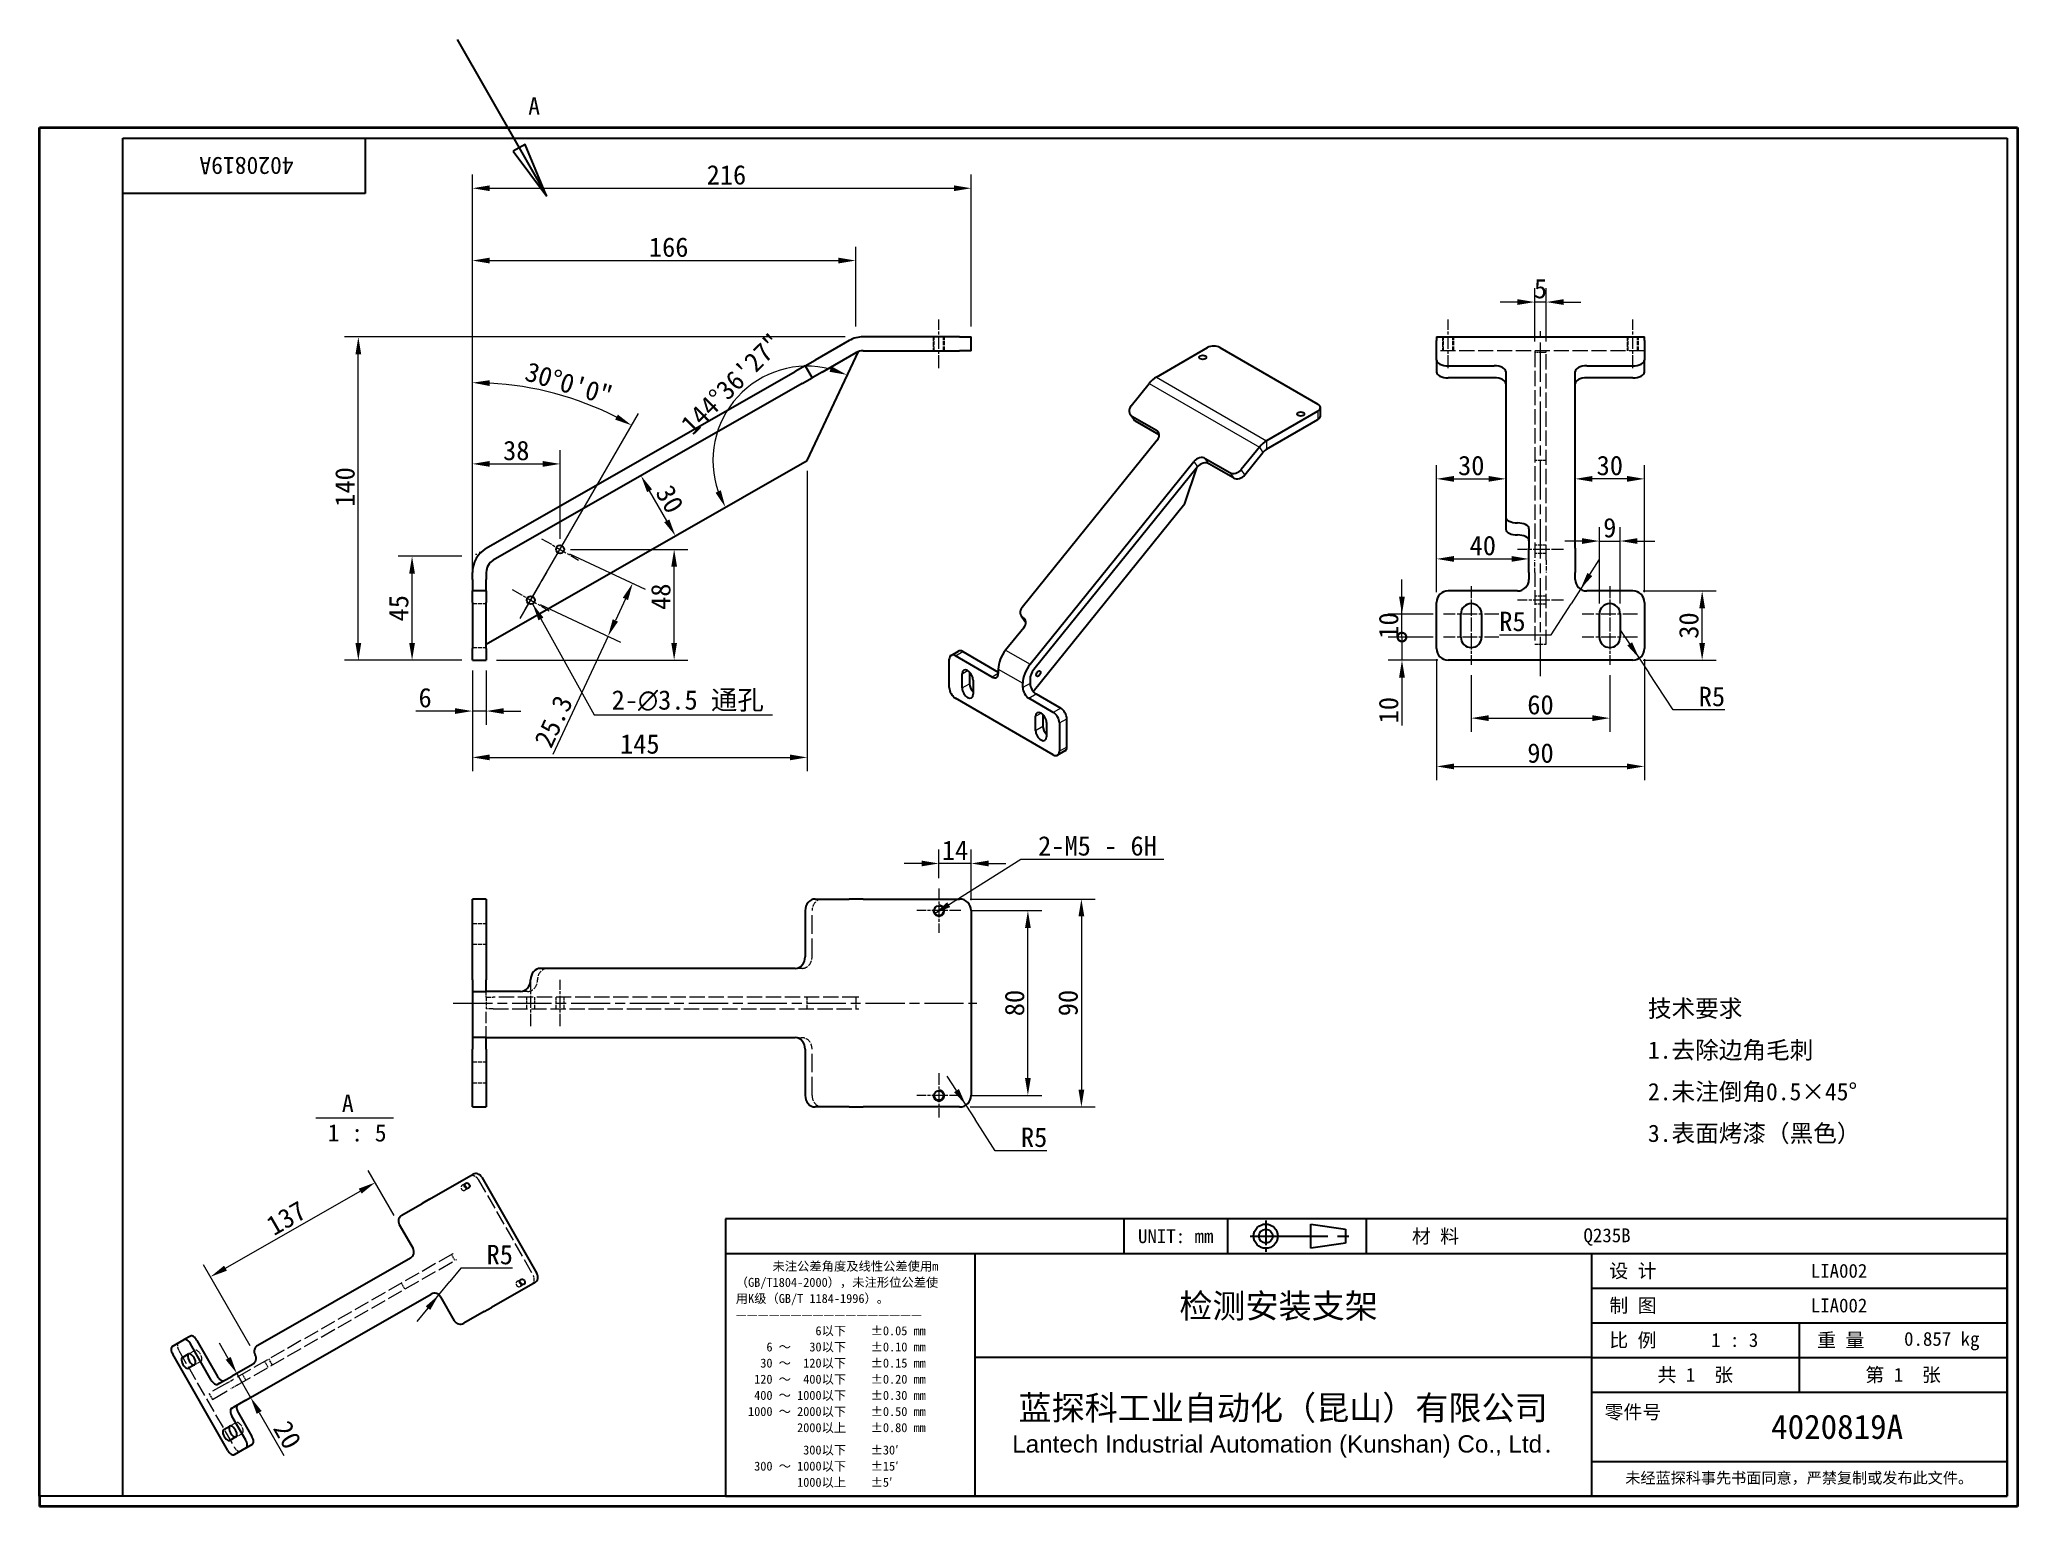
# Model space of a CAD drawing. Header units: millimetres. Extents: x 18 to 875, y 16 to 652.
import ezdxf
from ezdxf.enums import TextEntityAlignment as Align

# ---------------------------------------------------------------- set-up
doc = ezdxf.new("R2010")
doc.units = ezdxf.units.MM
doc.header["$LTSCALE"] = 3
for name, pattern in [('CHAIN', [0.3543, 0.2362, -0.0295, 0.0591, -0.0295]), ('DASHED', [0.2067, 0.1654, -0.0413]), ('DOTTED', [0.0482, 0.0069, -0.0413])]:
    doc.linetypes.add(name, pattern=pattern)
for name, color, linetype, lineweight in [('1', 7, 'Continuous', 18), ('可见 (ISO)', 7, 'Continuous', 25), ('可见窄的 (ISO)', 7, 'Continuous', 18), ('图框 (ISO)', 7, 'Continuous', 35), ('标题 (ISO)', 7, 'Continuous', 25), ('草图几何图元 (ISO)', 7, 'Continuous', 18)]:
    doc.layers.add(name, color=color, linetype=linetype, lineweight=lineweight)
for name, color, linetype, lineweight, true_color in [('中心标记 (ISO)', 1, 'CHAIN', 18, 0xff0000), ('中心线 (ISO)', 1, 'CHAIN', 18, 0xff0000), ('剖切线 (ISO)', 7, 'CHAIN', 25, 0x008000), ('尺寸 (ISO)', 7, 'Continuous', 18, 0x008000), ('符号 (ISO)', 7, 'Continuous', 18, 0x008000), ('隐藏 (ISO)', 5, 'DASHED', 18, 0x0000ff)]:
    doc.layers.add(name, color=color, linetype=linetype, lineweight=lineweight, true_color=true_color)
doc.styles.add('HZ_33', font='simfang.ttf')
doc.styles.add('文本样式164', font='SimSun.ttf')
doc.styles.add('文本样式165', font='SimSun.ttf')
doc.styles.add('文本样式74', font='SimSun.ttf')
doc.styles.add('最新国标', font='simfang.ttf')
doc.styles.add('注释文本 (ISO)', font='simfang.ttf')
doc.dimstyles.new('默认 (GB)', dxfattribs={"dimscale": 3, "dimtxt": 2.8, "dimasz": 2.5, "dimexe": 2, "dimexo": 1.5, "dimgap": 0.5, "dimtad": 1, "dimtoh": 1, "dimdsep": 46, "dimtxsty": '最新国标', "dimcen": 0.09, "dimdle": 10, "dimclrd": 256, "dimclre": 256, "dimclrt": 256, "dimaunit": 1, "dimadec": 3, "dimazin": 2, "dimtfac": 0.535714, "dimtmove": 0, "dimatfit": 3, "dimfxl": 0, "dimtolj": 1, "dimtzin": 0, "dimlwd": -1, "dimlwe": -1, "dimarcsym": 0})
doc.dimstyles.new('默认 (GB)$7', dxfattribs={"dimscale": 3, "dimtxt": 2.8, "dimasz": 2.5, "dimexe": 2, "dimexo": 1.5, "dimgap": 0.5, "dimtad": 1, "dimtoh": 1, "dimdsep": 46, "dimtxsty": '最新国标', "dimcen": 0.09, "dimdle": 10, "dimclrd": 256, "dimclre": 256, "dimclrt": 256, "dimaunit": 1, "dimadec": 3, "dimazin": 2, "dimtfac": 0.535714, "dimtmove": 0, "dimatfit": 3, "dimfxl": 0, "dimtolj": 1, "dimtzin": 0, "dimlwd": -1, "dimlwe": -1, "dimarcsym": 0})

msp = doc.modelspace()

# ---------------------------------------------------------------- texts
at = {"layer": '符号 (ISO)'}
for s, insert, char_height, width, attachment_point, line_spacing_factor, style in [('2-\\fAIGDT|b0|i0;{\\H8.4000;n}\\fFangSong|b0|i0;{\\H8.4000;3.5 通孔}', (265.7247, 360.58), 8.4, 73.013614, 7, 0.49, '最新国标'), ('2-M5 - 6H', (450.3952, 298.1815), 8.4, 57.155369, 7, 0.49, '最新国标'), ('\\fFangSong|b0|i0;{\\H7.5000;技术要求\\P}\\fFangSong|b0|i0;{\\H7.5000;1.去除边角毛刺\\P}\\fFangSong|b0|i0;{\\H7.5000;2.未注倒角0.5×45°\\P}\\fFangSong|b0|i0;{\\H7.5000;3.表面烤漆（黑色）}', (714.4936, 204.6165), 7.5, 106.666667, 4, 1.441304, '注释文本 (ISO)')]:
    msp.add_mtext(s, dxfattribs=dict(at, insert=insert, char_height=char_height, width=width, attachment_point=attachment_point, line_spacing_factor=line_spacing_factor, style=style))
at = {"layer": '符号 (ISO)', "char_height": 7.5, "attachment_point": 7, "style": 'HZ_33'}
for s, insert in [('A ', (148.9279, 187.3255)), (' 1 : 5', (137.6518, 174.395))]:
    msp.add_mtext(s, dxfattribs=dict(at, insert=insert))

# ---------------------------------------------------------------- blocks, each defined once
blk = doc.blocks.new('图框 最新国标')
at = {"layer": '图框 (ISO)'}
for p, q in [((6, 7), (6, 204.5)), ((6, 204.5), (291.5, 204.5)), ((291.5, 204.5), (291.5, 5.5)), ((6, 7), (6, 5.5)), ((6, 7), (6, 5.5)), ((291.5, 5.5), (6, 5.5))]:
    blk.add_line(p, q, dxfattribs=at)
at = {"layer": '图框 (ISO)', "color": 7, "linetype": 'Continuous', "lineweight": 25}
for p, q in [((18, 203), (290, 203)), ((18, 7), (18, 203)), ((18, 203), (290, 203)), ((53, 203), (53, 195)), ((290, 203), (290, 7)), ((290, 203), (290, 7)), ((53, 195), (18, 195)), ((290, 7), (6, 7)), ((290, 7), (18, 7))]:
    blk.add_line(p, q, dxfattribs=at)
at = {"layer": '图框 (ISO)', "style": '文本样式74'}
blk.add_attdef('零件代号_001', (42.68, 200.25), '', height=2.5, rotation=180, dxfattribs=at)
blk = doc.blocks.new('标题栏 最新国标')
at = {"layer": '标题 (ISO)'}
for p, q in [((381.98, -183.84), (196.98, -183.84)), ((196.98, -183.84), (196.98, -223.84)), ((254.48, -183.84), (254.48, -188.84)), ((269.48, -183.84), (269.48, -188.84)), ((281.48, -188.09), (281.48, -184.59)), ((281.48, -184.59), (286.48, -185.34)), ((286.48, -185.34), (286.48, -187.34)), ((289.48, -183.84), (289.48, -188.84)), ((381.98, -223.84), (381.98, -183.84)), ((383.48, -183.84), (383.48, -225.34)), ((286.48, -187.34), (281.48, -188.09)), ((196.98, -188.84), (381.98, -188.84)), ((232.98, -188.84), (232.98, -223.84)), ((321.98, -188.84), (321.98, -223.84)), ((321.98, -193.84), (381.98, -193.84)), ((321.98, -198.84), (381.98, -198.84)), ((351.98, -198.84), (351.98, -208.84)), ((321.98, -203.84), (232.98, -203.84)), ((321.98, -203.84), (381.98, -203.84)), ((321.98, -208.84), (381.98, -208.84)), ((321.98, -218.84), (381.98, -218.84)), ((196.98, -223.84), (381.98, -223.84)), ((383.48, -225.34), (196.98, -225.34))]:
    blk.add_line(p, q, dxfattribs=at)
at = {"layer": '标题 (ISO)', "linetype": 'CHAIN', "ltscale": 5.000333}
blk.add_line((274.98, -184.09), (274.98, -188.59), dxfattribs=at)
at = {"layer": '标题 (ISO)', "linetype": 'CHAIN', "ltscale": 15.834605}
blk.add_line((272.73, -186.34), (286.98, -186.34), dxfattribs=at)
at = {"layer": '标题 (ISO)'}
for radius in [1.75, 1]:
    blk.add_circle((274.98, -186.34), radius, dxfattribs=at)
at = {"layer": '1', "style": '文本样式164'}
for s, p in [('UNIT: mm', (261.98, -186.34)), ('材 料', (299.48, -186.34)), ('设 计', (327.98, -191.34)), ('制 图', (327.98, -196.34)), ('比 例', (327.98, -201.34)), ('重 量', (357.98, -201.34)), ('共 1  张', (336.98, -206.34)), ('第 1  张', (366.98, -206.34))]:
    blk.add_text(s, height=2, dxfattribs=at).set_placement(p, align=Align.MIDDLE_CENTER)
at = {"layer": '标题 (ISO)', "char_height": 2, "style": '注释文本 (ISO)'}
for s, insert, attachment_point, line_spacing_factor in [('{\\fSimSun|b0|i0|c134|p2;\\H0.65x;      未注公差角度及线性公差使用m\\P（GB/T1804-2000），未注形位公差使\\P用K级（GB/T 1184-1996）。\\P—————————————————\\P             6以下    ±0.05 mm\\P     6 ～   30以下    ±0.10 mm\\P    30 ～  120以下    ±0.15 mm\\P   120 ～  400以下    ±0.20 mm\\P   400 ～ 1000以下    ±0.30 mm\\P  1000 ～ 2000以下    ±0.50 mm\\P          2000以上    ±0.80 mm\\P\\H0.38462x;\\P\\H2.6x;           300以下    ±30′\\P   300 ～ 1000以下    ±15′\\P          1000以上    ±5′}', (198.48, -206.34), 4, 1.075116), ('{\\fMicrosoft YaHei|b0|i0|c134|p34;\\H1.75x;蓝探科工业自动化（昆山）有限公司\\P\\fArial|b0|i0|c0|p34;\\H0.71429x;Lantech Industrial Automation (Kunshan) Co., Ltd\\fFangSong|b0|i0|c134|p49;.\\H1.15195x; }', (277.48, -213.84), 5, 0.978695)]:
    blk.add_mtext(s, dxfattribs=dict(at, insert=insert, attachment_point=attachment_point, line_spacing_factor=line_spacing_factor))
at = {"layer": '标题 (ISO)', "attachment_point": 5, "style": '注释文本 (ISO)'}
for s, insert, char_height in [('\\fFangSong|b0|i0;零件号', (327.98, -211.84), 2), ('\\fSimSun|b0|i0;{\\H1.6000;未经蓝探科事先书面同意，严禁复制或发布此文件。}', (351.98, -221.34), 1.6)]:
    blk.add_mtext(s, dxfattribs=dict(at, insert=insert, char_height=char_height))
at = {"layer": '标题 (ISO)'}
for tag, p, height, style in [('材料_001', (320.84, -187.21), 2, '注释文本 (ISO)'), ('设计人_001', (353.65, -192.33), 2, '注释文本 (ISO)'), ('库存编号_001', (262.5, -198.15), 3.5, '文本样式165'), ('设计人_001', (353.65, -197.33), 2, '注释文本 (ISO)'), ('视图比例_001', (339.26, -202.33), 2, '注释文本 (ISO)'), ('质量\\P3;_001', (367.12, -202.16), 2, '注释文本 (ISO)'), ('零件代号_001', (347.93, -215.59), 3.5, '文本样式165')]:
    blk.add_attdef(tag, p, '', height=height, dxfattribs=dict(at, style=style))
blk = doc.blocks.new('*D5')
at = {"layer": 'Defpoints', "color": 0, "transparency": 16777216}
for p in [(179.31, 427.9), (205.43, 427.9), (205.43, 382.9)]:
    blk.add_point(p, dxfattribs=at)
at = {"layer": '尺寸 (ISO)', "color": 116, "true_color": 0x00803f, "transparency": 16777216}
for p, q in [((200.93, 427.9), (173.31, 427.9)), ((179.31, 390.4), (179.31, 420.4)), ((200.93, 382.9), (173.31, 382.9))]:
    blk.add_line(p, q, dxfattribs=at)
for points in [[(178.06, 420.4), (180.56, 420.4), (179.31, 427.9)], [(178.06, 390.4), (180.56, 390.4), (179.31, 382.9)]]:
    blk.add_solid(points, dxfattribs=at)
at = {"layer": '尺寸 (ISO)', "transparency": 16777216, "insert": (173.56, 405.4), "char_height": 8.4, "attachment_point": 5, "rotation": 90, "style": '最新国标'}
blk.add_mtext('\\A1;45', dxfattribs=at)
blk = doc.blocks.new('*D6')
at = {"layer": 'Defpoints', "color": 0, "transparency": 16777216}
for p in [(156.04, 522.9), (371.43, 522.9), (205.43, 382.9)]:
    blk.add_point(p, dxfattribs=at)
at = {"layer": '尺寸 (ISO)', "color": 116, "true_color": 0x00803f, "transparency": 16777216}
for p, q in [((366.93, 522.9), (150.04, 522.9)), ((156.04, 390.4), (156.04, 515.4)), ((200.93, 382.9), (150.04, 382.9))]:
    blk.add_line(p, q, dxfattribs=at)
for points in [[(154.79, 515.4), (157.29, 515.4), (156.04, 522.9)], [(154.79, 390.4), (157.29, 390.4), (156.04, 382.9)]]:
    blk.add_solid(points, dxfattribs=at)
at = {"layer": '尺寸 (ISO)', "transparency": 16777216, "insert": (150.29, 457.9), "char_height": 8.4, "attachment_point": 5, "rotation": 90, "style": '最新国标'}
blk.add_mtext('\\A1;140', dxfattribs=at)
blk = doc.blocks.new('*D7')
at = {"layer": 'Defpoints', "color": 0, "transparency": 16777216}
for p in [(371.43, 555.94), (371.43, 522.9), (205.43, 427.9)]:
    blk.add_point(p, dxfattribs=at)
at = {"layer": '尺寸 (ISO)', "color": 116, "true_color": 0x00803f, "transparency": 16777216}
for p, q in [((205.43, 432.4), (205.43, 561.94)), ((371.43, 527.4), (371.43, 561.94)), ((212.93, 555.94), (363.93, 555.94))]:
    blk.add_line(p, q, dxfattribs=at)
for points in [[(212.93, 557.19), (212.93, 554.69), (205.43, 555.94)], [(363.93, 557.19), (363.93, 554.69), (371.43, 555.94)]]:
    blk.add_solid(points, dxfattribs=at)
at = {"layer": '尺寸 (ISO)', "transparency": 16777216, "insert": (290.43, 561.69), "char_height": 8.4, "attachment_point": 5, "style": '最新国标'}
blk.add_mtext('\\A1;166', dxfattribs=at)
blk = doc.blocks.new('*D8')
at = {"layer": 'Defpoints', "color": 0, "transparency": 16777216}
for p in [(421.43, 587.25), (421.43, 522.9), (205.43, 427.9)]:
    blk.add_point(p, dxfattribs=at)
at = {"layer": '尺寸 (ISO)', "color": 116, "true_color": 0x00803f, "transparency": 16777216}
for p, q in [((205.43, 432.4), (205.43, 593.25)), ((421.43, 527.4), (421.43, 593.25)), ((212.93, 587.25), (413.93, 587.25))]:
    blk.add_line(p, q, dxfattribs=at)
for points in [[(212.93, 588.5), (212.93, 586), (205.43, 587.25)], [(413.93, 588.5), (413.93, 586), (421.43, 587.25)]]:
    blk.add_solid(points, dxfattribs=at)
at = {"layer": '尺寸 (ISO)', "transparency": 16777216, "insert": (315.43, 593), "char_height": 8.4, "attachment_point": 5, "style": '最新国标'}
blk.add_mtext('\\A1;216', dxfattribs=at)
blk = doc.blocks.new('*D9')
at = {"layer": 'Defpoints', "color": 0, "transparency": 16777216}
for p in [(205.43, 382.9), (211.43, 382.9), (211.43, 360.89)]:
    blk.add_point(p, dxfattribs=at)
at = {"layer": '尺寸 (ISO)', "color": 116, "true_color": 0x00803f, "transparency": 16777216}
for p, q in [((205.43, 378.4), (205.43, 354.89)), ((211.43, 378.4), (211.43, 354.89)), ((197.93, 360.89), (180.99, 360.89)), ((211.43, 360.89), (205.43, 360.89)), ((218.93, 360.89), (226.43, 360.89))]:
    blk.add_line(p, q, dxfattribs=at)
for points in [[(197.93, 362.14), (197.93, 359.64), (205.43, 360.89)], [(218.93, 362.14), (218.93, 359.64), (211.43, 360.89)]]:
    blk.add_solid(points, dxfattribs=at)
at = {"layer": '尺寸 (ISO)', "transparency": 16777216, "insert": (184.96, 366.63), "char_height": 8.4, "attachment_point": 5, "style": '最新国标'}
blk.add_mtext('\\A1;6', dxfattribs=at)
blk = doc.blocks.new('*D10')
at = {"layer": 'Defpoints', "color": 0, "transparency": 16777216}
for p in [(278.45, 462.78), (275.32, 460.98), (280.93, 429.63)]:
    blk.add_point(p, dxfattribs=at)
at = {"layer": '尺寸 (ISO)', "color": 116, "true_color": 0x00803f, "transparency": 16777216}
blk.add_line((289.63, 443.25), (282.17, 456.27), dxfattribs=at)
for points in [[(283.26, 456.89), (281.09, 455.65), (278.45, 462.78)], [(290.71, 443.87), (288.54, 442.63), (293.35, 436.74)]]:
    blk.add_solid(points, dxfattribs=at)
at = {"layer": '尺寸 (ISO)', "transparency": 16777216, "insert": (290.89, 452.61), "char_height": 8.4, "attachment_point": 5, "rotation": 299.78204, "style": '最新国标'}
blk.add_mtext('\\A1;30', dxfattribs=at)
blk = doc.blocks.new('*D11')
at = {"layer": 'Defpoints', "color": 0, "transparency": 16777216}
for p in [(350.43, 469.4), (205.43, 382.9), (350.43, 340.82)]:
    blk.add_point(p, dxfattribs=at)
at = {"layer": '尺寸 (ISO)', "color": 116, "true_color": 0x00803f, "transparency": 16777216}
for p, q in [((350.43, 464.9), (350.43, 334.82)), ((205.43, 378.4), (205.43, 334.82)), ((212.93, 340.82), (342.93, 340.82))]:
    blk.add_line(p, q, dxfattribs=at)
for points in [[(212.93, 342.07), (212.93, 339.57), (205.43, 340.82)], [(342.93, 342.07), (342.93, 339.57), (350.43, 340.82)]]:
    blk.add_solid(points, dxfattribs=at)
at = {"layer": '尺寸 (ISO)', "transparency": 16777216, "insert": (277.93, 346.57), "char_height": 8.4, "attachment_point": 5, "style": '最新国标'}
blk.add_mtext('\\A1;145', dxfattribs=at)
blk = doc.blocks.new('*D12')
at = {"layer": 'Defpoints', "color": 0, "transparency": 16777216}
for p in [(311.69, 482.3), (352.32, 473.49), (350.43, 469.4), (211.43, 389.85)]:
    blk.add_point(p, dxfattribs=at)
at = {"layer": '尺寸 (ISO)', "color": 116, "true_color": 0x00803f, "transparency": 16777216}
blk.add_arc((350.43, 469.4), 40.83, 75.71463, 199.24193, dxfattribs=at)
for points in [[(360.92, 510.15), (360.08, 507.79), (367.57, 506.46)], [(313.02, 456.47), (310.74, 455.43), (314.99, 449.12)]]:
    blk.add_solid(points, dxfattribs=at)
at = {"layer": '尺寸 (ISO)', "transparency": 16777216, "insert": (317.64, 502.48), "char_height": 8.4, "attachment_point": 5, "rotation": 44.7517, "style": '最新国标'}
blk.add_mtext('\\A1;144°36\'27"', dxfattribs=at)
blk = doc.blocks.new('*D13')
at = {"layer": 'Defpoints', "color": 0, "transparency": 16777216}
for p in [(243.43, 430.9), (292.8, 430.9), (211.43, 382.9)]:
    blk.add_point(p, dxfattribs=at)
at = {"layer": '尺寸 (ISO)', "color": 116, "true_color": 0x00803f, "transparency": 16777216}
for p, q in [((247.93, 430.9), (298.8, 430.9)), ((292.8, 390.4), (292.8, 423.4)), ((215.93, 382.9), (298.8, 382.9))]:
    blk.add_line(p, q, dxfattribs=at)
for points in [[(291.55, 423.4), (294.05, 423.4), (292.8, 430.9)], [(291.55, 390.4), (294.05, 390.4), (292.8, 382.9)]]:
    blk.add_solid(points, dxfattribs=at)
at = {"layer": '尺寸 (ISO)', "transparency": 16777216, "insert": (287.06, 410.4), "char_height": 8.4, "attachment_point": 5, "rotation": 90, "style": '最新国标'}
blk.add_mtext('\\A1;48', dxfattribs=at)
blk = doc.blocks.new('*D14')
at = {"layer": 'Defpoints', "color": 0, "transparency": 16777216}
for p in [(229.39, 500.99), (205.43, 408.59), (226.1, 400.89), (205.43, 365.08)]:
    blk.add_point(p, dxfattribs=at)
at = {"layer": '尺寸 (ISO)', "color": 116, "true_color": 0x00803f, "transparency": 16777216}
for p, q in [((205.43, 413.09), (205.43, 509.08)), ((228.35, 404.79), (277.43, 489.79))]:
    blk.add_line(p, q, dxfattribs=at)
blk.add_arc((205.43, 365.08), 138, 63.11428, 86.88572, dxfattribs=at)
for points in [[(212.89, 501.63), (212.96, 504.13), (205.43, 503.08)], [(268.43, 489.26), (267.24, 487.07), (274.43, 484.59)]]:
    blk.add_solid(points, dxfattribs=at)
at = {"layer": '尺寸 (ISO)', "transparency": 16777216, "insert": (247.22, 502.62), "char_height": 8.4, "attachment_point": 5, "rotation": 343.0996, "style": '最新国标'}
blk.add_mtext('\\A1;30°0\'0"', dxfattribs=at)
blk = doc.blocks.new('*D15')
at = {"layer": 'Defpoints', "color": 0, "transparency": 16777216}
for p in [(243.43, 467.9), (243.43, 430.9), (205.43, 427.9)]:
    blk.add_point(p, dxfattribs=at)
at = {"layer": '尺寸 (ISO)', "color": 116, "true_color": 0x00803f, "transparency": 16777216}
for p, q in [((205.43, 432.4), (205.43, 473.9)), ((243.43, 435.4), (243.43, 473.9)), ((212.93, 467.9), (235.93, 467.9))]:
    blk.add_line(p, q, dxfattribs=at)
for points in [[(212.93, 469.15), (212.93, 466.65), (205.43, 467.9)], [(235.93, 469.15), (235.93, 466.65), (243.43, 467.9)]]:
    blk.add_solid(points, dxfattribs=at)
at = {"layer": '尺寸 (ISO)', "transparency": 16777216, "insert": (224.43, 473.65), "char_height": 8.4, "attachment_point": 5, "style": '最新国标'}
blk.add_mtext('\\A1;38', dxfattribs=at)
blk = doc.blocks.new('*D16')
at = {"layer": 'Defpoints', "color": 0, "transparency": 16777216}
for p in [(622.97, 387.9), (712.97, 387.9), (712.97, 336.9)]:
    blk.add_point(p, dxfattribs=at)
at = {"layer": '尺寸 (ISO)', "color": 116, "true_color": 0x00803f, "transparency": 16777216}
for p, q in [((622.97, 383.4), (622.97, 330.9)), ((712.97, 383.4), (712.97, 330.9)), ((630.47, 336.9), (705.47, 336.9))]:
    blk.add_line(p, q, dxfattribs=at)
for points in [[(630.47, 338.15), (630.47, 335.65), (622.97, 336.9)], [(705.47, 338.15), (705.47, 335.65), (712.97, 336.9)]]:
    blk.add_solid(points, dxfattribs=at)
at = {"layer": '尺寸 (ISO)', "transparency": 16777216, "insert": (667.97, 342.65), "char_height": 8.4, "attachment_point": 5, "style": '最新国标'}
blk.add_mtext('\\A1;90', dxfattribs=at)
blk = doc.blocks.new('*D17')
at = {"layer": 'Defpoints', "color": 0, "transparency": 16777216}
for p in [(682.97, 461.42), (682.97, 431.36), (712.97, 407.9)]:
    blk.add_point(p, dxfattribs=at)
at = {"layer": '尺寸 (ISO)', "color": 116, "true_color": 0x00803f, "transparency": 16777216}
for p, q in [((682.97, 435.86), (682.97, 467.42)), ((712.97, 412.4), (712.97, 467.42)), ((705.47, 461.42), (690.47, 461.42))]:
    blk.add_line(p, q, dxfattribs=at)
for points in [[(690.47, 462.67), (690.47, 460.17), (682.97, 461.42)], [(705.47, 462.67), (705.47, 460.17), (712.97, 461.42)]]:
    blk.add_solid(points, dxfattribs=at)
at = {"layer": '尺寸 (ISO)', "transparency": 16777216, "insert": (697.97, 467.16), "char_height": 8.4, "attachment_point": 5, "style": '最新国标'}
blk.add_mtext('\\A1;30', dxfattribs=at)
blk = doc.blocks.new('*D18')
at = {"layer": 'Defpoints', "color": 0, "transparency": 16777216}
for p in [(662.97, 426.76), (662.97, 426.6), (622.97, 407.9)]:
    blk.add_point(p, dxfattribs=at)
at = {"layer": '尺寸 (ISO)', "color": 116, "true_color": 0x00803f, "transparency": 16777216}
for p, q in [((622.97, 412.4), (622.97, 432.76)), ((630.47, 426.76), (655.47, 426.76))]:
    blk.add_line(p, q, dxfattribs=at)
for points in [[(630.47, 428.01), (630.47, 425.51), (622.97, 426.76)], [(655.47, 428.01), (655.47, 425.51), (662.97, 426.76)]]:
    blk.add_solid(points, dxfattribs=at)
at = {"layer": '尺寸 (ISO)', "transparency": 16777216, "insert": (642.97, 432.5), "char_height": 8.4, "attachment_point": 5, "style": '最新国标'}
blk.add_mtext('\\A1;40', dxfattribs=at)
blk = doc.blocks.new('*D19')
at = {"layer": 'Defpoints', "color": 0, "transparency": 16777216}
for p in [(652.97, 461.42), (652.97, 453.23), (622.97, 407.9)]:
    blk.add_point(p, dxfattribs=at)
at = {"layer": '尺寸 (ISO)', "color": 116, "true_color": 0x00803f, "transparency": 16777216}
for p, q in [((622.97, 412.4), (622.97, 467.42)), ((630.47, 461.42), (645.47, 461.42))]:
    blk.add_line(p, q, dxfattribs=at)
for points in [[(630.47, 462.67), (630.47, 460.17), (622.97, 461.42)], [(645.47, 462.67), (645.47, 460.17), (652.97, 461.42)]]:
    blk.add_solid(points, dxfattribs=at)
at = {"layer": '尺寸 (ISO)', "transparency": 16777216, "insert": (637.97, 467.16), "char_height": 8.4, "attachment_point": 5, "style": '最新国标'}
blk.add_mtext('\\A1;30', dxfattribs=at)
blk = doc.blocks.new('*D20')
at = {"layer": 'Defpoints', "color": 0, "transparency": 16777216}
for p in [(665.47, 537.97), (665.47, 516.41), (670.47, 516.41)]:
    blk.add_point(p, dxfattribs=at)
at = {"layer": '尺寸 (ISO)', "color": 116, "true_color": 0x00803f, "transparency": 16777216}
for p, q in [((665.47, 520.91), (665.47, 543.97)), ((670.47, 520.91), (670.47, 543.97)), ((657.97, 537.97), (650.47, 537.97)), ((670.47, 537.97), (665.47, 537.97)), ((677.97, 537.97), (685.47, 537.97))]:
    blk.add_line(p, q, dxfattribs=at)
for points in [[(657.97, 539.22), (657.97, 536.72), (665.47, 537.97)], [(677.97, 539.22), (677.97, 536.72), (670.47, 537.97)]]:
    blk.add_solid(points, dxfattribs=at)
at = {"layer": '尺寸 (ISO)', "transparency": 16777216, "insert": (667.97, 543.72), "char_height": 8.4, "attachment_point": 5, "style": '最新国标'}
blk.add_mtext('\\A1;5', dxfattribs=at)
blk = doc.blocks.new('*D21')
at = {"layer": 'Defpoints', "color": 0, "transparency": 16777216}
for p in [(637.97, 380.9), (697.97, 380.9), (697.97, 357.82)]:
    blk.add_point(p, dxfattribs=at)
at = {"layer": '尺寸 (ISO)', "color": 116, "true_color": 0x00803f, "transparency": 16777216}
for p, q in [((637.97, 376.4), (637.97, 351.82)), ((697.97, 376.4), (697.97, 351.82)), ((645.47, 357.82), (690.47, 357.82))]:
    blk.add_line(p, q, dxfattribs=at)
for points in [[(645.47, 359.07), (645.47, 356.57), (637.97, 357.82)], [(690.47, 359.07), (690.47, 356.57), (697.97, 357.82)]]:
    blk.add_solid(points, dxfattribs=at)
at = {"layer": '尺寸 (ISO)', "transparency": 16777216, "insert": (667.97, 363.57), "char_height": 8.4, "attachment_point": 5, "style": '最新国标'}
blk.add_mtext('\\A1;60', dxfattribs=at)
blk = doc.blocks.new('*D22')
at = {"layer": 'Defpoints', "color": 0, "transparency": 16777216}
for p in [(707.97, 412.9), (737.97, 412.9), (707.97, 382.9)]:
    blk.add_point(p, dxfattribs=at)
at = {"layer": '尺寸 (ISO)', "color": 116, "true_color": 0x00803f, "transparency": 16777216}
for p, q in [((712.47, 412.9), (743.97, 412.9)), ((737.97, 390.4), (737.97, 405.4)), ((712.47, 382.9), (743.97, 382.9))]:
    blk.add_line(p, q, dxfattribs=at)
for points in [[(736.72, 405.4), (739.22, 405.4), (737.97, 412.9)], [(736.72, 390.4), (739.22, 390.4), (737.97, 382.9)]]:
    blk.add_solid(points, dxfattribs=at)
at = {"layer": '尺寸 (ISO)', "transparency": 16777216, "insert": (732.22, 397.9), "char_height": 8.4, "attachment_point": 5, "rotation": 90, "style": '最新国标'}
blk.add_mtext('\\A1;30', dxfattribs=at)
blk = doc.blocks.new('_DotSmall')
at = {"color": 0, "linetype": 'ByBlock', "const_width": 0.5}
blk.add_lwpolyline([(-0.0625, 0, 1), (0.0625, 0, 1)], format="xyb", close=True, dxfattribs=at)
blk = doc.blocks.new('*D23')
at = {"layer": 'Defpoints', "color": 0, "transparency": 16777216}
for p in [(607.97, 392.9), (625.97, 392.9), (627.97, 382.9)]:
    blk.add_point(p, dxfattribs=at)
at = {"layer": '尺寸 (ISO)', "color": 116, "true_color": 0x00803f, "transparency": 16777216}
for p, q in [((607.97, 392.9), (607.97, 407.9)), ((621.47, 392.9), (601.97, 392.9)), ((607.97, 392.9), (607.97, 382.9)), ((623.47, 382.9), (601.97, 382.9)), ((607.97, 375.4), (607.97, 354.63))]:
    blk.add_line(p, q, dxfattribs=at)
blk.add_solid([(606.72, 375.4), (609.22, 375.4), (607.97, 382.9)], dxfattribs=at)
at = {"layer": '尺寸 (ISO)', "color": 116, "true_color": 0x00803f, "transparency": 16777216, "xscale": 7.5, "yscale": 7.5, "zscale": 7.5, "rotation": 270}
blk.add_blockref('_DotSmall', (607.97, 392.9), dxfattribs=at)
at = {"layer": '尺寸 (ISO)', "transparency": 16777216, "insert": (602.22, 361.26), "char_height": 8.4, "attachment_point": 5, "rotation": 90, "style": '最新国标'}
blk.add_mtext('\\A1;10', dxfattribs=at)
blk = doc.blocks.new('*D25')
at = {"layer": 'Defpoints', "color": 0, "transparency": 16777216}
for p in [(607.97, 402.9), (625.97, 402.9), (625.97, 392.9)]:
    blk.add_point(p, dxfattribs=at)
at = {"layer": '尺寸 (ISO)', "color": 116, "true_color": 0x00803f, "transparency": 16777216}
for p, q in [((607.97, 410.4), (607.97, 417.9)), ((621.47, 402.9), (601.97, 402.9)), ((607.97, 392.9), (607.97, 402.9)), ((621.47, 392.9), (601.97, 392.9)), ((607.97, 392.9), (607.97, 385.4))]:
    blk.add_line(p, q, dxfattribs=at)
blk.add_solid([(606.72, 410.4), (609.22, 410.4), (607.97, 402.9)], dxfattribs=at)
at = {"layer": '尺寸 (ISO)', "color": 116, "true_color": 0x00803f, "transparency": 16777216, "xscale": 7.5, "yscale": 7.5, "zscale": 7.5, "rotation": 90}
blk.add_blockref('_DotSmall', (607.97, 392.9), dxfattribs=at)
at = {"layer": '尺寸 (ISO)', "transparency": 16777216, "insert": (602.22, 397.9), "char_height": 8.4, "attachment_point": 5, "rotation": 90, "style": '最新国标'}
blk.add_mtext('\\A1;10', dxfattribs=at)
blk = doc.blocks.new('*D26')
at = {"layer": 'Defpoints', "color": 0, "transparency": 16777216}
for p in [(702.47, 434.5), (693.47, 402.9), (702.47, 402.9)]:
    blk.add_point(p, dxfattribs=at)
at = {"layer": '尺寸 (ISO)', "color": 116, "true_color": 0x00803f, "transparency": 16777216}
for p, q in [((693.47, 407.4), (693.47, 440.5)), ((702.47, 407.4), (702.47, 440.5)), ((685.97, 434.5), (678.47, 434.5)), ((693.47, 434.5), (702.47, 434.5)), ((709.97, 434.5), (717.47, 434.5))]:
    blk.add_line(p, q, dxfattribs=at)
for points in [[(685.97, 435.75), (685.97, 433.25), (693.47, 434.5)], [(709.97, 435.75), (709.97, 433.25), (702.47, 434.5)]]:
    blk.add_solid(points, dxfattribs=at)
at = {"layer": '尺寸 (ISO)', "transparency": 16777216, "insert": (697.97, 440.24), "char_height": 8.4, "attachment_point": 5, "style": '最新国标'}
blk.add_mtext('\\A1;9', dxfattribs=at)
blk = doc.blocks.new('*D27')
at = {"layer": 'Defpoints', "color": 0, "transparency": 16777216}
for p in [(685.27, 413.69), (687.97, 417.9)]:
    blk.add_point(p, dxfattribs=at)
at = {"layer": '尺寸 (ISO)', "color": 116, "true_color": 0x00803f, "transparency": 16777216}
for p, q in [((689.32, 420.01), (693.36, 426.32)), ((685.27, 413.69), (681.23, 407.37)), ((687.97, 417.9), (685.27, 413.69)), ((672.61, 393.9), (681.23, 407.37)), ((650.26, 393.9), (672.61, 393.9))]:
    blk.add_line(p, q, dxfattribs=at)
blk.add_solid([(688.26, 420.68), (690.37, 419.33), (685.27, 413.69)], dxfattribs=at)
at = {"layer": '尺寸 (ISO)', "transparency": 16777216, "insert": (655.82, 399.64), "char_height": 8.4, "attachment_point": 5, "style": '最新国标'}
blk.add_mtext('\\A1;R5', dxfattribs=at)
blk = doc.blocks.new('*D28')
at = {"layer": 'Defpoints', "color": 0, "transparency": 16777216}
for p in [(707.97, 387.9), (710.72, 383.72)]:
    blk.add_point(p, dxfattribs=at)
at = {"layer": '尺寸 (ISO)', "color": 116, "true_color": 0x00803f, "transparency": 16777216}
for p, q in [((706.59, 389.99), (702.47, 396.25)), ((707.97, 387.9), (710.72, 383.72)), ((710.72, 383.72), (714.84, 377.46)), ((725.41, 361.38), (714.84, 377.46)), ((747.77, 361.38), (725.41, 361.38))]:
    blk.add_line(p, q, dxfattribs=at)
blk.add_solid([(707.64, 390.68), (705.55, 389.3), (710.72, 383.72)], dxfattribs=at)
at = {"layer": '尺寸 (ISO)', "transparency": 16777216, "insert": (742.2, 367.12), "char_height": 8.4, "attachment_point": 5, "style": '最新国标'}
blk.add_mtext('\\A1;R5', dxfattribs=at)
blk = doc.blocks.new('*D29')
at = {"layer": 'Defpoints', "color": 0, "transparency": 16777216}
for p in [(416.99, 274.47), (445.99, 274.47), (416.43, 194.47)]:
    blk.add_point(p, dxfattribs=at)
at = {"layer": '尺寸 (ISO)', "color": 116, "true_color": 0x00803f, "transparency": 16777216}
for p, q in [((421.49, 274.47), (451.99, 274.47)), ((445.99, 201.97), (445.99, 266.97)), ((420.93, 194.47), (451.99, 194.47))]:
    blk.add_line(p, q, dxfattribs=at)
for points in [[(444.74, 266.97), (447.24, 266.97), (445.99, 274.47)], [(444.74, 201.97), (447.24, 201.97), (445.99, 194.47)]]:
    blk.add_solid(points, dxfattribs=at)
at = {"layer": '尺寸 (ISO)', "transparency": 16777216, "insert": (440.25, 234.47), "char_height": 8.4, "attachment_point": 5, "rotation": 90, "style": '最新国标'}
blk.add_mtext('\\A1;80', dxfattribs=at)
blk = doc.blocks.new('*D30')
at = {"layer": 'Defpoints', "color": 0, "transparency": 16777216}
for p in [(407.43, 294.9), (407.43, 284.04), (421.43, 274.47)]:
    blk.add_point(p, dxfattribs=at)
at = {"layer": '尺寸 (ISO)', "color": 116, "true_color": 0x00803f, "transparency": 16777216}
for p, q in [((407.43, 288.54), (407.43, 300.9)), ((421.43, 278.97), (421.43, 300.9)), ((399.93, 294.9), (392.43, 294.9)), ((421.43, 294.9), (407.43, 294.9)), ((428.93, 294.9), (436.43, 294.9))]:
    blk.add_line(p, q, dxfattribs=at)
for points in [[(399.93, 296.15), (399.93, 293.65), (407.43, 294.9)], [(428.93, 296.15), (428.93, 293.65), (421.43, 294.9)]]:
    blk.add_solid(points, dxfattribs=at)
at = {"layer": '尺寸 (ISO)', "transparency": 16777216, "insert": (414.43, 300.6), "char_height": 8.4, "attachment_point": 5, "style": '最新国标'}
blk.add_mtext('\\A1;14', dxfattribs=at)
blk = doc.blocks.new('*D31')
at = {"layer": 'Defpoints', "color": 0, "transparency": 16777216}
for p in [(416.43, 279.47), (416.43, 189.47), (469.15, 189.47)]:
    blk.add_point(p, dxfattribs=at)
at = {"layer": '尺寸 (ISO)', "color": 116, "true_color": 0x00803f, "transparency": 16777216}
for p, q in [((420.93, 279.47), (475.15, 279.47)), ((469.15, 271.97), (469.15, 196.97)), ((420.93, 189.47), (475.15, 189.47))]:
    blk.add_line(p, q, dxfattribs=at)
for points in [[(467.9, 271.97), (470.4, 271.97), (469.15, 279.47)], [(467.9, 196.97), (470.4, 196.97), (469.15, 189.47)]]:
    blk.add_solid(points, dxfattribs=at)
at = {"layer": '尺寸 (ISO)', "transparency": 16777216, "insert": (463.41, 234.47), "char_height": 8.4, "attachment_point": 5, "rotation": 90, "style": '最新国标'}
blk.add_mtext('\\A1;90', dxfattribs=at)
blk = doc.blocks.new('*D32')
at = {"layer": 'Defpoints', "color": 0, "transparency": 16777216}
for p in [(416.43, 194.47), (419.14, 190.27)]:
    blk.add_point(p, dxfattribs=at)
at = {"layer": '尺寸 (ISO)', "color": 116, "true_color": 0x00803f, "transparency": 16777216}
for p, q in [((415.07, 196.57), (411, 202.87)), ((416.43, 194.47), (419.14, 190.27)), ((419.14, 190.27), (423.21, 183.97)), ((431.88, 170.53), (423.21, 183.97)), ((454.24, 170.53), (431.88, 170.53))]:
    blk.add_line(p, q, dxfattribs=at)
blk.add_solid([(416.12, 197.25), (414.02, 195.89), (419.14, 190.27)], dxfattribs=at)
at = {"layer": '尺寸 (ISO)', "transparency": 16777216, "insert": (448.67, 176.28), "char_height": 8.4, "attachment_point": 5, "style": '最新国标'}
blk.add_mtext('\\A1;R5', dxfattribs=at)
blk = doc.blocks.new('二维转换剖视图0')
at = {"layer": '剖切线 (ISO)', "linetype": 'Continuous'}
for p, q in [((66.28, 217.21), (75.22, 201.59)), ((76.09, 202.08), (74.35, 201.09)), ((74.35, 201.09), (79.19, 194.64)), ((75.22, 201.59), (79.19, 194.64)), ((79.19, 194.64), (76.09, 202.08))]:
    blk.add_line(p, q, dxfattribs=at)
at = {"layer": '剖切线 (ISO)', "linetype": 'Continuous', "flags": 128}
blk.add_lwpolyline([(74.35, 201.09), (79.19, 194.64), (76.09, 202.08), (74.35, 201.09)], dxfattribs=at)
at = {"layer": '剖切线 (ISO)'}
blk.add_solid([(74.35, 201.09), (79.19, 194.64), (76.09, 202.08), (74.35, 201.09)], dxfattribs=at)
at = {"layer": '剖切线 (ISO)', "insert": (76.54, 206.36), "char_height": 2.5, "attachment_point": 7, "style": 'HZ_33'}
blk.add_mtext('A', dxfattribs=at)
blk = doc.blocks.new('*D34')
at = {"layer": 'Defpoints', "color": 0, "transparency": 16777216}
for p in [(163.35, 156.76), (173.77, 138.56), (111.36, 82.11)]:
    blk.add_point(p, dxfattribs=at)
at = {"layer": '尺寸 (ISO)', "color": 116, "true_color": 0x00803f, "transparency": 16777216}
for p, q in [((171.53, 142.47), (160.37, 161.96)), ((98.52, 119.65), (156.85, 153.03)), ((109.13, 86.02), (89.03, 121.13))]:
    blk.add_line(p, q, dxfattribs=at)
for points in [[(156.22, 154.11), (157.47, 151.95), (163.35, 156.76)], [(97.9, 120.74), (99.14, 118.57), (92.01, 115.93)]]:
    blk.add_solid(points, dxfattribs=at)
at = {"layer": '尺寸 (ISO)', "transparency": 16777216, "insert": (124.83, 141.33), "char_height": 8.4, "attachment_point": 5, "rotation": 29.78204, "style": '最新国标'}
blk.add_mtext('\\A1;137', dxfattribs=at)
blk = doc.blocks.new('*D35')
at = {"layer": 'Defpoints', "color": 0, "transparency": 16777216}
for p in [(105.53, 75.32), (109.38, 63.7), (113.3, 65.94)]:
    blk.add_point(p, dxfattribs=at)
at = {"layer": '尺寸 (ISO)', "color": 116, "true_color": 0x00803f, "transparency": 16777216}
for p, q in [((99.7, 80.62), (95.97, 87.13)), ((103.42, 74.11), (109.38, 63.7)), ((113.11, 57.19), (123.81, 38.49))]:
    blk.add_line(p, q, dxfattribs=at)
for points in [[(100.78, 81.24), (98.61, 80), (103.42, 74.11)], [(114.19, 57.81), (112.02, 56.57), (109.38, 63.7)]]:
    blk.add_solid(points, dxfattribs=at)
at = {"layer": '尺寸 (ISO)', "transparency": 16777216, "insert": (125.31, 47.44), "char_height": 8.4, "attachment_point": 5, "rotation": 299.78204, "style": '最新国标'}
blk.add_mtext('\\A1;20', dxfattribs=at)
blk = doc.blocks.new('*D36')
at = {"layer": 'Defpoints', "color": 0, "transparency": 16777216}
for p in [(189.04, 105.83), (190.95, 108.15)]:
    blk.add_point(p, dxfattribs=at)
at = {"layer": '尺寸 (ISO)', "color": 116, "true_color": 0x00803f, "transparency": 16777216}
for p, q in [((190.95, 108.15), (195.71, 113.94)), ((200.48, 119.73), (195.71, 113.94)), ((222.83, 119.73), (200.48, 119.73)), ((189.04, 105.83), (190.95, 108.15)), ((186.18, 102.35), (181.42, 96.56))]:
    blk.add_line(p, q, dxfattribs=at)
blk.add_solid([(185.22, 103.15), (187.15, 101.56), (190.95, 108.15)], dxfattribs=at)
at = {"layer": '尺寸 (ISO)', "transparency": 16777216, "insert": (217.27, 125.48), "char_height": 8.4, "attachment_point": 5, "style": '最新国标'}
blk.add_mtext('\\A1;R5', dxfattribs=at)
blk = doc.blocks.new('*D37')
at = {"layer": 'Defpoints', "color": 0, "transparency": 16777216}
for p in [(243.43, 430.9), (230.73, 408.9), (264.17, 393.31)]:
    blk.add_point(p, dxfattribs=at)
at = {"layer": '尺寸 (ISO)', "color": 116, "true_color": 0x00803f, "transparency": 16777216}
for p, q in [((247.5, 429), (280.3, 413.7)), ((234.8, 407), (269.61, 390.77)), ((271.7, 409.44), (267.34, 400.1)), ((264.17, 393.31), (240.29, 342.08))]:
    blk.add_line(p, q, dxfattribs=at)
for points in [[(270.56, 409.97), (272.83, 408.91), (274.87, 416.24)], [(266.21, 400.63), (268.48, 399.58), (264.17, 393.31)]]:
    blk.add_solid(points, dxfattribs=at)
at = {"layer": '尺寸 (ISO)', "transparency": 16777216, "insert": (240.59, 356.39), "char_height": 8.4, "attachment_point": 5, "rotation": 65, "style": '最新国标'}
blk.add_mtext('\\A1;25.3', dxfattribs=at)

# ---------------------------------------------------------------- dimensions: what is measured, and where the dimension line sits
at = {"layer": '尺寸 (ISO)', "color": 116, "true_color": 0x00803f}
for base, p1, p2, override, picture, middle in [((421.4262, 587.2546), (205.4262, 427.8995), (421.4262, 522.8995), {"dimgap": 0.5, "dimtoh": 0, "dimdec": 2, "dimtol": 0, "dimlim": 0, "dimtp": 0, "dimtm": 0, "dimtdec": 2, "dimtofl": 0, "dimatfit": 1}, '*D8', (315.4262, 587.2546)), ((652.968, 461.4164), (622.968, 407.8995), (652.968, 453.2317), {"dimgap": 0.5, "dimtoh": 0, "dimdec": 2, "dimse2": 1, "dimtol": 0, "dimlim": 0, "dimtp": 0, "dimtm": 0, "dimtdec": 2, "dimtofl": 0, "dimatfit": 1}, '*D19', (637.968, 461.4164)), ((702.468, 434.4965), (693.468, 402.8995), (702.468, 402.8995), {"dimgap": 0.5, "dimtoh": 0, "dimdec": 2, "dimtol": 0, "dimlim": 0, "dimtp": 0, "dimtm": 0, "dimtdec": 2, "dimtofl": 1, "dimatfit": 1}, '*D26', (697.968, 434.4965)), ((662.968, 426.7554), (622.968, 407.8995), (662.968, 426.601), {"dimgap": 0.5, "dimtoh": 0, "dimdec": 2, "dimse2": 1, "dimtol": 0, "dimlim": 0, "dimtp": 0, "dimtm": 0, "dimtdec": 2, "dimtofl": 0, "dimatfit": 1}, '*D18', (642.968, 426.7554)), ((712.968, 336.9011), (622.968, 387.8995), (712.968, 387.8995), {"dimgap": 0.5, "dimtoh": 0, "dimdec": 2, "dimtol": 0, "dimlim": 0, "dimtp": 0, "dimtm": 0, "dimtdec": 2, "dimtofl": 0, "dimatfit": 1}, '*D16', (667.968, 336.9011))]:
    dim = msp.add_linear_dim(base=base, p1=p1, p2=p2, dimstyle='默认 (GB)', override=override, dxfattribs=at)
    dim.commit()
    dim.dimension.update_dxf_attribs({"geometry": picture, "text_midpoint": middle, "dimtype": 160})
for base, p1, p2, angle, override, picture, middle in [((371.4262, 555.9399), (205.4262, 427.8995), (371.4262, 522.8995), 180, {"dimgap": 0.5, "dimtoh": 0, "dimdec": 2, "dimtol": 0, "dimlim": 0, "dimtp": 0, "dimtm": 0, "dimtdec": 2, "dimtofl": 0, "dimatfit": 1}, '*D7', (290.4262, 555.9399)), ((665.468, 537.9746), (670.468, 516.4143), (665.468, 516.4143), 180, {"dimgap": 0.5, "dimtoh": 0, "dimdec": 2, "dimtol": 0, "dimlim": 0, "dimtp": 0, "dimtm": 0, "dimtdec": 2, "dimtofl": 1, "dimatfit": 1}, '*D20', (667.968, 537.9746)), ((156.0394, 522.8995), (205.4262, 382.8995), (371.4262, 522.8995), 270, {"dimgap": 0.5, "dimtoh": 0, "dimdec": 2, "dimtol": 0, "dimlim": 0, "dimtp": 0, "dimtm": 0, "dimtdec": 2, "dimtofl": 0, "dimatfit": 1}, '*D6', (156.0394, 457.8995)), ((243.4262, 467.8995), (205.4262, 427.8995), (243.4262, 430.8995), 180, {"dimgap": 0.5, "dimtoh": 0, "dimdec": 2, "dimtol": 0, "dimlim": 0, "dimtp": 0, "dimtm": 0, "dimtdec": 2, "dimtofl": 0, "dimatfit": 1}, '*D15', (224.4262, 467.8995)), ((682.968, 461.4164), (712.968, 407.8995), (682.968, 431.3559), 180, {"dimgap": 0.5, "dimtoh": 0, "dimdec": 2, "dimtol": 0, "dimlim": 0, "dimtp": 0, "dimtm": 0, "dimtdec": 2, "dimtofl": 0, "dimatfit": 1}, '*D17', (697.968, 461.4164)), ((350.4262, 340.8219), (205.4262, 382.8995), (350.4262, 469.403), 180, {"dimgap": 0.5, "dimtoh": 0, "dimdec": 2, "dimtol": 0, "dimlim": 0, "dimtp": 0, "dimtm": 0, "dimtdec": 2, "dimtofl": 0, "dimatfit": 1}, '*D11', (277.9262, 340.8219)), ((278.4494, 462.7769), (280.9262, 429.6289), (275.3169, 460.9841), 119.7820381, {"dimgap": 0.5, "dimtoh": 0, "dimdec": 2, "dimse1": 1, "dimse2": 1, "dimtol": 0, "dimlim": 0, "dimtp": 0, "dimtm": 0, "dimtdec": 2, "dimtofl": 0, "dimatfit": 1}, '*D10', (285.9, 449.758)), ((292.8035, 430.8995), (211.4262, 382.8995), (243.4262, 430.8995), 90, {"dimgap": 0.5, "dimtoh": 0, "dimdec": 2, "dimtol": 0, "dimlim": 0, "dimtp": 0, "dimtm": 0, "dimtdec": 2, "dimtofl": 0, "dimatfit": 1}, '*D13', (292.8035, 410.3995)), ((264.173, 393.306), (243.4262, 430.8995), (230.7262, 408.9025), 245, {"dimgap": 0.5, "dimtoh": 0, "dimdec": 2, "dimtol": 0, "dimlim": 0, "dimtp": 0, "dimtm": 0, "dimtdec": 2, "dimtofl": 0, "dimatfit": 2}, '*D37', (245.819, 353.9457)), ((179.3121, 427.8995), (205.4262, 382.8995), (205.4262, 427.8995), 270, {"dimgap": 0.5, "dimtoh": 0, "dimdec": 2, "dimtol": 0, "dimlim": 0, "dimtp": 0, "dimtm": 0, "dimtdec": 2, "dimtofl": 0, "dimatfit": 1}, '*D5', (179.3121, 405.3995)), ((607.968, 402.8995), (625.968, 392.8995), (625.968, 402.8995), 90, {"dimgap": 0.5, "dimtoh": 0, "dimdec": 2, "dimblk1": 'DotSmall', "dimsah": 1, "dimdle": 0, "dimtol": 0, "dimlim": 0, "dimtp": 0, "dimtm": 0, "dimtdec": 2, "dimtofl": 1, "dimatfit": 1}, '*D25', (607.968, 397.8995)), ((737.968, 412.8995), (707.968, 382.8995), (707.968, 412.8995), 90, {"dimgap": 0.5, "dimtoh": 0, "dimdec": 2, "dimtol": 0, "dimlim": 0, "dimtp": 0, "dimtm": 0, "dimtdec": 2, "dimtofl": 0, "dimatfit": 1}, '*D22', (737.968, 397.8995)), ((607.968, 392.8995), (627.968, 382.8995), (625.968, 392.8995), 90, {"dimgap": 0.5, "dimtoh": 0, "dimdec": 2, "dimblk2": 'DotSmall', "dimsah": 1, "dimdle": 0, "dimtol": 0, "dimlim": 0, "dimtp": 0, "dimtm": 0, "dimtdec": 2, "dimtofl": 1, "dimatfit": 1}, '*D23', (607.968, 361.2635)), ((211.4262, 360.886), (205.4262, 382.8995), (211.4262, 382.8995), 180, {"dimgap": 0.5, "dimtoh": 0, "dimdec": 2, "dimtol": 0, "dimlim": 0, "dimtp": 0, "dimtm": 0, "dimtdec": 2, "dimtofl": 1, "dimatfit": 1}, '*D9', (184.9605, 360.886)), ((697.968, 357.8173), (637.968, 380.8995), (697.968, 380.8995), 180, {"dimgap": 0.5, "dimtoh": 0, "dimdec": 2, "dimtol": 0, "dimlim": 0, "dimtp": 0, "dimtm": 0, "dimtdec": 2, "dimtofl": 0, "dimatfit": 1}, '*D21', (667.968, 357.8173)), ((407.4262, 294.8962), (421.4262, 274.4713), (407.4262, 284.0383), 180, {"dimgap": 0.5, "dimtoh": 0, "dimdec": 2, "dimtol": 0, "dimlim": 0, "dimtp": 0, "dimtm": 0, "dimtdec": 2, "dimtofl": 1, "dimatfit": 1}, '*D30', (414.4262, 294.8962)), ((469.1547, 189.4713), (416.4262, 279.4713), (416.4262, 189.4713), 270, {"dimgap": 0.5, "dimtoh": 0, "dimdec": 2, "dimtol": 0, "dimlim": 0, "dimtp": 0, "dimtm": 0, "dimtdec": 2, "dimtofl": 0, "dimatfit": 1}, '*D31', (469.1547, 234.4713)), ((445.9932, 274.4713), (416.4262, 194.4713), (416.9932, 274.4713), 90, {"dimgap": 0.5, "dimtoh": 0, "dimdec": 2, "dimtol": 0, "dimlim": 0, "dimtp": 0, "dimtm": 0, "dimtdec": 2, "dimtofl": 0, "dimatfit": 1}, '*D29', (445.9932, 234.4713)), ((163.3547, 156.7552), (111.3625, 82.1131), (173.765, 138.5645), 29.7820381, {"dimgap": 0.5, "dimtoh": 0, "dimdec": 2, "dimlfac": 1.666667, "dimtol": 0, "dimlim": 0, "dimtp": 0, "dimtm": 0, "dimtdec": 2, "dimtofl": 0, "dimatfit": 1}, '*D34', (127.6831, 136.3408)), ((109.3824, 63.6972), (105.5322, 75.3199), (113.2992, 65.9388), 299.7820381, {"dimgap": 0.5, "dimtoh": 0, "dimdec": 2, "dimlfac": 1.666667, "dimse1": 1, "dimse2": 1, "dimtol": 0, "dimlim": 0, "dimtp": 0, "dimtm": 0, "dimtdec": 2, "dimtofl": 1, "dimatfit": 1}, '*D35', (120.3198, 44.5856))]:
    dim = msp.add_linear_dim(base=base, p1=p1, p2=p2, angle=angle, dimstyle='默认 (GB)', override=override, dxfattribs=at)
    dim.commit()
    dim.dimension.update_dxf_attribs({"geometry": picture, "text_midpoint": middle, "dimtype": 160})
for base, center, p1, p2, override, picture, middle in [((311.6907, 482.30397), (350.42619, 469.40302), (352.31554, 473.48718), (211.42619, 389.85483), {"dimgap": 0.5, "dimtoh": 0, "dimse1": 1, "dimse2": 1, "dimtol": 0, "dimlim": 0, "dimtp": 0, "dimtm": 0, "dimtdec": 2}, '*D12', (321.68227, 498.39716)), ((229.3896, 500.985), (205.4262, 365.0816), (226.1012, 400.8917), (205.4262, 408.5878), {"dimgap": 0.5, "dimtoh": 0, "dimtol": 0, "dimlim": 0, "dimtp": 0, "dimtm": 0, "dimtdec": 2}, '*D14', (245.544, 497.1216))]:
    dim = msp.add_angular_dim_3p(base=base, center=center, p1=p1, p2=p2, dimstyle='默认 (GB)', override=override, dxfattribs=at)
    dim.commit()
    dim.dimension.update_dxf_attribs({"geometry": picture, "text_midpoint": middle, "dimtype": 165})
for center, mpoint, override, picture, middle in [((687.968, 417.8995), (685.2736, 413.6876), {"dimgap": 0.5, "dimtih": 1, "dimdec": 2, "dimlfac": 1, "dimcen": 0, "dimtol": 0, "dimlim": 0, "dimtp": 0, "dimtm": 0, "dimtdec": 2}, '*D27', (655.8242, 393.8951)), ((707.968, 387.8995), (710.7154, 383.7219), {"dimgap": 0.5, "dimtih": 1, "dimdec": 2, "dimlfac": 1, "dimcen": 0, "dimtol": 0, "dimlim": 0, "dimtp": 0, "dimtm": 0, "dimtdec": 2}, '*D28', (742.1991, 361.3756)), ((416.4262, 194.4713), (419.1385, 190.2709), {"dimgap": 0.5, "dimtih": 1, "dimdec": 2, "dimlfac": 1, "dimcen": 0, "dimtol": 0, "dimlim": 0, "dimtp": 0, "dimtm": 0, "dimtdec": 2}, '*D32', (448.6718, 170.5323)), ((189.0425, 105.8293), (190.9486, 108.1459), {"dimgap": 0.5, "dimtih": 1, "dimdec": 2, "dimlfac": 1.666667, "dimcen": 0, "dimtol": 0, "dimlim": 0, "dimtp": 0, "dimtm": 0, "dimtdec": 2}, '*D36', (217.2668, 119.7292))]:
    dim = msp.add_radius_dim(center=center, mpoint=mpoint, dimstyle='默认 (GB)', override=override, dxfattribs=at)
    dim.commit()
    dim.dimension.update_dxf_attribs({"geometry": picture, "text_midpoint": middle, "dimtype": 164})

# ---------------------------------------------------------------- linework, layer by layer
at = {"layer": '中心标记 (ISO)', "ltscale": 6.852346}
for p, q in [((235.4155, 435.5245), (251.4369, 426.2745)), ((222.7155, 413.5275), (238.7369, 404.2775))]:
    msp.add_line(p, q, dxfattribs=at)
at = {"layer": '中心标记 (ISO)', "ltscale": 7.222748}
for p, q in [((637.968, 414.8995), (637.968, 395.3995)), ((697.968, 414.8995), (697.968, 395.3995)), ((637.968, 400.3995), (637.968, 380.8995)), ((697.968, 400.3995), (697.968, 380.8995))]:
    msp.add_line(p, q, dxfattribs=at)
at = {"layer": '中心标记 (ISO)', "ltscale": 8.88956}
for p, q in [((649.968, 402.8995), (625.968, 402.8995)), ((709.968, 402.8995), (685.968, 402.8995)), ((649.968, 392.8995), (625.968, 392.8995)), ((709.968, 392.8995), (685.968, 392.8995))]:
    msp.add_line(p, q, dxfattribs=at)
at = {"layer": '中心标记 (ISO)', "ltscale": 7.087181}
for p, q in [((407.4262, 284.0383), (407.4262, 264.9043)), ((416.9932, 274.4713), (397.8592, 274.4713)), ((407.4262, 204.0383), (407.4262, 184.9043)), ((416.9932, 194.4713), (397.8592, 194.4713))]:
    msp.add_line(p, q, dxfattribs=at)
at = {"layer": '中心线 (ISO)', "ltscale": 7.778352}
for p, q in [((407.4262, 509.3995), (407.4262, 530.3995)), ((627.968, 509.3995), (627.968, 530.3995)), ((707.968, 509.3995), (707.968, 530.3995))]:
    msp.add_line(p, q, dxfattribs=at)
at = {"layer": '中心线 (ISO)', "ltscale": 23.990969}
for p, q in [((667.968, 375.9547), (667.968, 525.4107)), ((226.1012, 400.8917), (248.0512, 438.9102)), ((197.1525, 234.4713), (423.9262, 234.4713))]:
    msp.add_line(p, q, dxfattribs=at)
at = {"layer": '中心线 (ISO)', "ltscale": 7.407949}
for p, q in [((677.968, 430.8995), (657.968, 430.8995)), ((677.968, 408.9025), (657.968, 408.9025)), ((230.7262, 224.4713), (230.7262, 244.4713)), ((243.4262, 224.4713), (243.4262, 244.4713))]:
    msp.add_line(p, q, dxfattribs=at)
at = {"layer": '可见 (ISO)'}
for p, q in [((416.4262, 522.8995), (374.6171, 522.8995)), ((416.4262, 522.8995), (421.4262, 522.8995)), ((421.4262, 516.8995), (421.4262, 522.8995)), ((622.968, 522.8995), (712.968, 522.8995)), ((622.968, 522.8995), (622.968, 521.3146)), ((712.968, 521.3146), (712.968, 522.8995)), ((350.4262, 469.403), (372.6361, 516.563)), ((368.6567, 521.3146), (353.8849, 512.8608)), ((356.8651, 507.6533), (371.6369, 516.107)), ((374.6171, 516.8995), (416.4262, 516.8995)), ((421.4262, 516.8995), (416.4262, 516.8995)), ((501.6471, 505.5096), (523.8197, 518.311)), ((529.123, 518.311), (571.5494, 493.8161)), ((622.968, 512.8608), (622.968, 521.3146)), ((712.968, 521.3146), (712.968, 512.8608)), ((211.4658, 431.3559), (345.2057, 507.8938)), ((349.5453, 510.3773), (345.2057, 507.8938)), ((349.5453, 510.3773), (353.8849, 512.8608)), ((349.5453, 510.3773), (352.5255, 505.1698)), ((356.8651, 507.6533), (352.5255, 505.1698)), ((622.968, 512.8608), (622.968, 507.6533)), ((627.968, 510.3773), (647.968, 510.3773)), ((652.968, 507.8938), (652.968, 444.8126)), ((682.968, 431.3559), (682.968, 507.8938)), ((687.968, 510.3773), (707.968, 510.3773)), ((712.968, 507.6533), (712.968, 512.8608)), ((348.1859, 502.6863), (214.446, 426.1484)), ((348.1859, 502.6863), (352.5255, 505.1698)), ((490.6521, 493.0143), (498.4861, 502.714)), ((647.968, 505.1698), (627.968, 505.1698)), ((707.968, 505.1698), (687.968, 505.1698)), ((491.8039, 487.0682), (490.2234, 489.3447)), ((491.0023, 488.6338), (501.6089, 482.51)), ((571.5494, 490.7542), (549.3768, 477.9529)), ((572.6477, 488.6109), (572.6477, 492.2851)), ((502.8176, 480.4483), (492.5828, 486.3573)), ((549.3768, 474.2786), (571.5494, 487.08)), ((501.9592, 478.1295), (443.503, 405.7507)), ((546.2158, 475.1573), (538.3818, 465.4575)), ((539.9623, 463.181), (547.7963, 472.8808)), ((211.4262, 389.8548), (350.4262, 469.403)), ((446.9428, 381.125), (517.8691, 468.944)), ((519.4496, 466.6675), (448.5233, 378.8485)), ((514.0086, 450.7991), (519.107, 466.2433)), ((522.8222, 470.2626), (533.4288, 464.1389)), ((535.0093, 461.8624), (524.4026, 467.9861)), ((448.2799, 369.4156), (514.0086, 450.7991)), ((652.968, 444.8126), (652.968, 439.6051)), ((662.968, 439.8456), (662.968, 431.3559)), ((662.968, 420.9408), (662.968, 431.3559)), ((682.968, 431.3559), (682.968, 420.9408)), ((205.4262, 417.8995), (205.4262, 420.9408)), ((211.4262, 420.9408), (211.4262, 417.8995)), ((662.968, 420.9408), (662.968, 417.8995)), ((682.968, 417.8995), (682.968, 420.9408)), ((205.4262, 417.8995), (205.4262, 412.8995)), ((211.4262, 412.8995), (205.4262, 412.8995)), ((205.4262, 407.8995), (205.4262, 412.8995)), ((211.4262, 412.8995), (211.4262, 417.8995)), ((211.4262, 412.8995), (211.4262, 407.8995)), ((657.968, 412.8995), (627.968, 412.8995)), ((707.968, 412.8995), (687.968, 412.8995)), ((205.4262, 407.8995), (205.4262, 387.8995)), ((211.4262, 387.8995), (211.4262, 407.8995)), ((622.968, 387.8995), (622.968, 407.8995)), ((633.468, 392.8995), (633.468, 402.8995)), ((642.468, 402.8995), (642.468, 392.8995)), ((693.468, 392.8995), (693.468, 402.8995)), ((702.468, 402.8995), (702.468, 392.8995)), ((712.968, 407.8995), (712.968, 387.8995)), ((444.2035, 396.9897), (436.3362, 387.2487)), ((443.0743, 402.0811), (444.6548, 399.8047)), ((205.4262, 382.8995), (205.4262, 387.8995)), ((211.4262, 387.8995), (211.4262, 382.8995)), ((412.6967, 384.9995), (415.8786, 386.8366)), ((417.7536, 386.6509), (433.1332, 377.7715)), ((205.4262, 382.8995), (211.4262, 382.8995)), ((411.92, 371.0354), (411.92, 383.2829)), ((430.4816, 375.6282), (414.5717, 384.8138)), ((417.4885, 370.8823), (417.4885, 377.006)), ((420.6705, 377.767), (420.6705, 372.7194)), ((433.1332, 379.0216), (433.1332, 377.1591)), ((707.968, 382.8995), (627.968, 382.8995)), ((422.2615, 374.2504), (422.2615, 368.1266)), ((443.7398, 371.0354), (443.7398, 372.8978)), ((446.9218, 374.7349), (446.9218, 372.8725)), ((456.9981, 341.9477), (414.5717, 366.4426)), ((456.9981, 360.3189), (446.3915, 366.4426)), ((449.5735, 368.2797), (460.1801, 362.156)), ((449.3083, 352.5111), (449.3083, 358.6349)), ((452.4903, 359.3958), (452.4903, 354.3483)), ((454.0813, 355.8792), (454.0813, 349.7555)), ((459.6497, 355.7261), (459.6497, 343.4786)), ((462.8317, 345.3158), (462.8317, 357.5632)), ((462.0551, 343.5991), (458.8731, 341.762)), ((205.4262, 274.4713), (205.4262, 279.4713)), ((211.4262, 279.4713), (205.4262, 279.4713)), ((205.4262, 244.4713), (205.4262, 274.4713)), ((211.4262, 279.4713), (211.4262, 274.4713)), ((211.4262, 274.4713), (211.4262, 244.4713)), ((349.5453, 274.4713), (349.5453, 254.4713)), ((353.8849, 279.4713), (368.6567, 279.4713)), ((374.6171, 279.4713), (368.6567, 279.4713)), ((374.6171, 279.4713), (416.4262, 279.4713)), ((421.4262, 274.4713), (421.4262, 194.4713)), ((345.2057, 249.4713), (234.9797, 249.4713)), ((205.4262, 244.4713), (205.4262, 239.4713)), ((211.4262, 239.4713), (211.4262, 244.4713)), ((205.4262, 239.4713), (211.4658, 239.4713)), ((205.4262, 239.4713), (205.4262, 219.4713)), ((226.3005, 239.4713), (211.4658, 239.4713)), ((205.4262, 219.4713), (205.4262, 214.4713)), ((211.4658, 219.4713), (205.4262, 219.4713)), ((205.4262, 194.4713), (205.4262, 214.4713)), ((211.4262, 214.4713), (211.4262, 219.4713)), ((211.4262, 214.4713), (211.4262, 194.4713)), ((211.4658, 219.4713), (345.2057, 219.4713)), ((349.5453, 214.4713), (349.5453, 194.4713)), ((205.4262, 189.4713), (205.4262, 194.4713)), ((205.4262, 189.4713), (211.4262, 189.4713)), ((211.4262, 194.4713), (211.4262, 189.4713)), ((368.6567, 189.4713), (353.8849, 189.4713)), ((368.6567, 189.4713), (374.6171, 189.4713)), ((416.4262, 189.4713), (374.6171, 189.4713)), ((186.8457, 149.507), (205.7422, 160.3213)), ((209.4922, 159.0108), (233.3339, 117.3506)), ((174.8787, 142.6584), (183.7418, 147.7307)), ((186.8457, 149.507), (183.7418, 147.7307)), ((173.765, 138.5645), (179.7255, 128.1495)), ((178.6118, 124.0556), (112.4762, 86.2069)), ((232.5641, 113.4535), (213.6676, 102.6393)), ((107.3085, 62.5103), (187.5524, 108.433)), ((191.6463, 107.3194), (197.6067, 96.9043)), ((210.5637, 100.8629), (201.7006, 95.7907)), ((210.5637, 100.8629), (213.6676, 102.6393)), ((75.4571, 85.7605), (80.6303, 88.7211)), ((83.3421, 90.273), (80.6303, 88.7211)), ((92.3543, 71.2349), (83.4137, 86.8575)), ((86.1255, 88.4094), (95.0662, 72.7868)), ((99.4956, 40.7564), (75.6539, 82.4166)), ((79.8796, 81.0328), (82.4662, 82.513)), ((85.1484, 77.8263), (82.5618, 76.346)), ((110.2489, 78.0192), (101.3481, 72.9254)), ((95.9244, 69.8215), (95.1377, 69.3713)), ((95.9244, 69.8215), (101.3481, 72.9254)), ((107.3085, 62.5103), (101.8848, 59.4064)), ((101.0982, 58.9562), (101.8848, 59.4064)), ((107.2554, 45.1972), (101.295, 55.6123)), ((104.0068, 57.1643), (109.9672, 46.7492)), ((97.7609, 49.7876), (100.3475, 51.2679)), ((103.0297, 46.5811), (100.4431, 45.1008)), ((107.4522, 41.8533), (110.164, 43.4053)), ((107.4522, 41.8533), (102.279, 38.8928))]:
    msp.add_line(p, q, dxfattribs=at)
for centre, radius in [((243.4262, 430.8995), 1.75), ((230.7262, 408.9025), 1.75), ((407.4262, 274.4713), 2.067), ((407.4262, 194.4713), 2.067)]:
    msp.add_circle(centre, radius, dxfattribs=at)
for centre, radius, start, end in [((374.6171, 510.8995), 12, 90, 119.7820381), ((374.6171, 510.8995), 6, 90, 119.7820381), ((217.4262, 420.9408), 12, 119.7820381, 180), ((217.4262, 420.9408), 6, 119.7820381, 180), ((627.968, 407.8995), 5, 90, 180), ((657.968, 417.8995), 5, 270, 0), ((687.968, 417.8995), 5, 180, 270), ((707.968, 407.8995), 5, 0, 90), ((637.968, 402.8995), 4.5, 0, 180), ((697.968, 402.8995), 4.5, 0, 180), ((627.968, 387.8995), 5, 180, 270), ((637.968, 392.8995), 4.5, 180, 0), ((697.968, 392.8995), 4.5, 180, 0), ((707.968, 387.8995), 5, 270, 0), ((416.4262, 274.4713), 5, 0, 90), ((416.4262, 194.4713), 5, 270, 0), ((176.3688, 140.0547), 3, 119.7820381, 209.7820381), ((177.1217, 126.6594), 3, 299.7820381, 29.7820381), ((189.0425, 105.8293), 3, 29.7820381, 119.7820381), ((200.2105, 98.3944), 3, 209.7820381, 299.7820381), ((113.9663, 83.6032), 3, 119.7820381, 209.7820381), ((108.7588, 80.623), 3, 299.7820381, 29.7820381)]:
    msp.add_arc(centre, radius, start, end, dxfattribs=at)
for centre, major_axis, ratio in [((521.6983, 514.0244), (1.5502, 0), 0.57735027), ((564.1248, 489.5295), (1.5502, 0), 0.57735027), ((450.528, 377.0997), (0.6563, 1.1367), 0.57735027), ((203.1646, 155.3896), (0.616, -1.0764), 0.86792121), ((227.0063, 113.7294), (0.616, -1.0764), 0.86792121)]:
    msp.add_ellipse(centre, major_axis=major_axis, ratio=ratio, dxfattribs=at)
for centre, major_axis, ratio, start_param, end_param in [((526.4713, 516.78), (3.75, 0), 0.57735027, 0.78539816, 2.35619449), ((501.6471, 498.1611), (4.5, 7.7942), 0.57735027, 0.78539816, 1.30519279), ((627.968, 512.8608), (-5, 0), 0.4967019, 0, 1.57079633), ((627.968, 507.6533), (-5, 0), 0.4967019, 0, 1.57079633), ((647.968, 507.8938), (5, 0), 0.4967019, 0, 1.57079633), ((687.968, 507.8938), (-5, 0), 0.4967019, 4.71238898, 6.28318531), ((707.968, 512.8608), (5, 0), 0.4967019, 4.71238898, 6.28318531), ((707.968, 507.6533), (5, 0), 0.4967019, 4.71238898, 6.28318531), ((647.968, 502.6863), (5, 0), 0.4967019, 0, 1.57079633), ((687.968, 502.6863), (-5, 0), 0.4967019, 4.71238898, 6.28318531), ((493.3038, 491.4833), (-3.0804, -2.1386), 0.78786552, 5.06784096, 6.63863729), ((568.8977, 492.2851), (3.75, 0), 0.57735027, 5.49778714, 7.06858347), ((568.8977, 488.6109), (3.75, 0), 0.57735027, 5.49778714, 6.28318531), ((494.8843, 489.2069), (-3.0804, -2.1386), 0.78786552, 0, 0.35545198), ((499.3075, 479.6605), (3.0804, 2.1386), 0.78786552, 5.06784096, 6.63863729), ((520.5207, 467.413), (3.0804, 2.1386), 0.78786552, 0.35545198, 1.92624831), ((549.3768, 470.6044), (-4.5, -7.7942), 0.57735027, 3.92699082, 4.44678544), ((549.3768, 470.6044), (2.25, 3.8971), 0.57735027, 0.78539816, 1.30519279), ((522.1012, 465.1366), (3.0804, 2.1386), 0.78786552, 0.35545198, 1.92624831), ((535.7302, 466.9884), (-3.0804, -2.1386), 0.78786552, 0.35545198, 1.92624831), ((537.3107, 464.712), (-3.0804, -2.1386), 0.78786552, 0.35545198, 1.92624831), ((657.968, 444.8126), (-5, 0), 0.4967019, 0, 1.57079633), ((657.968, 439.6051), (-5, 0), 0.4967019, 0, 1.57079633), ((657.968, 439.8456), (5, 0), 0.4967019, 0, 1.57079633), ((657.968, 434.6381), (5, 0), 0.4967019, 0, 1.57079633), ((446.1547, 404.2198), (-3.0804, -2.1386), 0.78786552, 5.06784096, 6.63863729), ((441.5518, 398.5207), (3.0804, 2.1386), 0.78786552, 5.06784096, 6.63863729), ((447.7352, 401.9433), (-3.0804, -2.1386), 0.78786552, 0, 0.20405135), ((414.5717, 381.7519), (-1.875, 3.2476), 0.57735027, 5.49778714, 7.06858347), ((417.7536, 383.589), (-1.875, 3.2476), 0.57735027, 5.49778714, 6.28318531), ((439.4972, 382.6958), (-4.5, -7.7942), 0.57735027, 4.44678544, 5.49778714), ((419.875, 375.6282), (-1.6875, 2.9228), 0.57735027, 3.92699082, 7.06858347), ((430.4816, 378.6901), (1.875, -3.2476), 0.57735027, 5.49778714, 7.06858347), ((450.1038, 376.5721), (4.5, 7.7942), 0.57735027, 1.30519279, 2.35619449), ((450.1038, 376.5721), (-2.25, -3.8971), 0.57735027, 4.44678544, 5.49778714), ((414.5717, 369.5045), (-1.875, 3.2476), 0.57735027, 0.78539816, 2.35619449), ((419.875, 369.5045), (1.6875, -2.9228), 0.57735027, 3.92699082, 7.06858347), ((423.0569, 371.3416), (1.6875, -2.9228), 0.57735027, 3.92699082, 5.15795023), ((446.3915, 369.5045), (1.875, -3.2476), 0.57735027, 3.92699082, 5.49778714), ((449.5735, 371.3416), (-1.875, 3.2476), 0.57735027, 0.78539816, 2.35619449), ((451.6948, 357.257), (-1.6875, 2.9228), 0.57735027, 3.92699082, 7.06858347), ((456.9981, 357.257), (1.875, -3.2476), 0.57735027, 0.78539816, 2.35619449), ((460.1801, 359.0941), (-1.875, 3.2476), 0.57735027, 3.92699082, 5.49778714), ((451.6948, 351.1333), (1.6875, -2.9228), 0.57735027, 3.92699082, 7.06858347), ((454.8768, 352.9704), (1.6875, -2.9228), 0.57735027, 3.92699082, 5.15795023), ((456.9981, 345.0096), (1.875, -3.2476), 0.57735027, 5.49778714, 7.06858347), ((460.1801, 346.8467), (1.875, -3.2476), 0.57735027, 0, 0.78539816), ((353.8849, 274.4713), (0, 5), 0.86792121, 0, 1.57079633), ((234.9797, 244.4713), (0, 5), 0.86792121, 0, 1.57079633), ((345.2057, 254.4713), (0, -5), 0.86792121, 0, 1.57079633), ((226.3005, 244.4713), (0, -5), 0.86792121, 0, 1.57079633), ((345.2057, 214.4713), (0, 5), 0.86792121, 4.71238898, 6.28318531), ((353.8849, 194.4713), (0, -5), 0.86792121, 4.71238898, 6.28318531), ((201.6126, 154.5014), (-0.616, 1.0764), 0.86792121, 4.12179193, 5.30298603), ((207.2323, 157.7175), (-1.4901, 2.6038), 0.86792121, 4.71238898, 6.28318531), ((225.4543, 112.8412), (-0.616, 1.0764), 0.86792121, 4.12179193, 5.30298603), ((231.074, 116.0573), (1.4901, -2.6038), 0.86792121, 0, 1.57079633), ((76.9472, 83.1568), (-1.4901, 2.6038), 0.4967019, 0, 1.57079633), ((82.1204, 86.1173), (-1.4901, 2.6038), 0.4967019, 4.71238898, 6.28318531), ((84.8322, 87.6693), (-1.4901, 2.6038), 0.4967019, 4.71238898, 6.28318531), ((81.2207, 78.6894), (1.3411, -2.3434), 0.4967019, 3.14159265, 6.28318531), ((83.9326, 80.2413), (-1.3411, 2.3434), 0.4967019, 0.05382716, 3.08776549), ((83.8073, 80.1697), (-1.3411, 2.3434), 0.4967019, 3.14159265, 6.28318531), ((93.6476, 71.975), (1.4901, -2.6038), 0.4967019, 4.71238898, 6.28318531), ((96.3595, 73.527), (1.4901, -2.6038), 0.4967019, 4.71238898, 6.28318531), ((105.3001, 57.9044), (-1.4901, 2.6038), 0.4967019, 0, 1.57079633), ((101.6886, 48.9245), (-1.3411, 2.3434), 0.4967019, 3.14159265, 6.28318531), ((102.5883, 56.3524), (-1.4901, 2.6038), 0.4967019, 0, 1.57079633), ((99.102, 47.4442), (1.3411, -2.3434), 0.4967019, 3.14159265, 6.28318531), ((101.8138, 48.9962), (-1.3411, 2.3434), 0.4967019, 0.05382716, 3.08776549), ((105.9621, 44.4571), (1.4901, -2.6038), 0.4967019, 0, 1.57079633), ((108.6739, 46.0091), (1.4901, -2.6038), 0.4967019, 0, 1.57079633), ((100.7889, 41.4966), (1.4901, -2.6038), 0.4967019, 4.71238898, 6.28318531)]:
    msp.add_ellipse(centre, major_axis=major_axis, ratio=ratio, start_param=start_param, end_param=end_param, dxfattribs=at)
at = {"layer": '可见窄的 (ISO)'}
for p, q in [((501.6471, 505.5096), (549.3768, 477.9529)), ((498.4861, 502.714), (546.2158, 475.1573)), ((492.5828, 486.3573), (491.0023, 488.6338)), ((571.5494, 490.7542), (571.5494, 487.08)), ((501.6089, 482.51), (502.7817, 480.8208)), ((546.2158, 475.1573), (547.7963, 472.8808)), ((549.3768, 477.9529), (549.3768, 474.2786)), ((517.8691, 468.944), (519.4496, 466.6675)), ((524.4026, 467.9861), (522.8222, 470.2626)), ((533.4288, 464.1389), (535.0093, 461.8624)), ((539.9623, 463.181), (538.3818, 465.4575)), ((443.8532, 401.3702), (445.026, 399.681)), ((414.5717, 384.8138), (417.7536, 386.6509)), ((436.3362, 387.2487), (446.9428, 381.125)), ((417.4885, 377.006), (419.875, 378.3839)), ((433.1332, 377.1591), (430.4816, 375.6282)), ((433.1332, 379.0216), (443.7398, 372.8978)), ((417.4885, 370.8823), (420.6705, 372.7194)), ((446.9218, 372.8725), (443.7398, 371.0354)), ((446.3915, 366.4426), (449.5735, 368.2797)), ((449.3083, 358.6349), (451.6948, 360.0127)), ((460.1801, 362.156), (456.9981, 360.3189)), ((449.3083, 352.5111), (452.4903, 354.3483)), ((459.6497, 355.7261), (462.8317, 357.5632)), ((462.8317, 345.3158), (459.6497, 343.4786))]:
    msp.add_line(p, q, dxfattribs=at)
for centre in [(407.4262, 274.4713), (407.4262, 194.4713)]:
    msp.add_arc(centre, 2.5, 170, 80, dxfattribs=at)
at = {"layer": '符号 (ISO)'}
msp.add_line((137.6518, 184.7419), (171.336, 184.7419), dxfattribs=at)
at = {"layer": '草图几何图元 (ISO)', "linetype": 'DOTTED', "ltscale": 13.409245}
msp.add_line((352.9145, 512.3055), (371.4262, 522.8995), dxfattribs=at)
at = {"layer": '草图几何图元 (ISO)', "linetype": 'DOTTED', "ltscale": 13.507209}
msp.add_line((392.9108, 522.8995), (371.4262, 522.8995), dxfattribs=at)
at = {"layer": '草图几何图元 (ISO)', "linetype": 'DOTTED', "ltscale": 12.612449}
msp.add_line((224.4208, 438.7699), (205.4262, 427.8995), dxfattribs=at)
at = {"layer": '草图几何图元 (ISO)', "linetype": 'DOTTED', "ltscale": 13.355289}
msp.add_line((205.4262, 408.5878), (205.4262, 427.8995), dxfattribs=at)
at = {"layer": '隐藏 (ISO)', "ltscale": 3.809293}
for p, q in [((404.9262, 522.8995), (404.9262, 516.8995)), ((405.3592, 516.8995), (405.3592, 522.8995)), ((409.4932, 516.8995), (409.4932, 522.8995)), ((409.9262, 516.8995), (409.9262, 522.8995)), ((625.468, 522.8995), (625.468, 516.8995)), ((625.901, 516.8995), (625.901, 522.8995)), ((630.035, 516.8995), (630.035, 522.8995)), ((630.468, 516.8995), (630.468, 522.8995)), ((705.468, 522.8995), (705.468, 516.8995)), ((705.901, 516.8995), (705.901, 522.8995)), ((710.035, 516.8995), (710.035, 522.8995)), ((710.468, 516.8995), (710.468, 522.8995)), ((205.4262, 407.3995), (211.4262, 407.3995)), ((205.4262, 388.3995), (211.4262, 388.3995)), ((205.4262, 268.9713), (211.4262, 268.9713)), ((205.4262, 259.9713), (211.4262, 259.9713)), ((348.1859, 249.4713), (345.2057, 249.4713)), ((229.2807, 239.4713), (226.3005, 239.4713)), ((345.2057, 219.4713), (348.1859, 219.4713)), ((205.4262, 208.9713), (211.4262, 208.9713)), ((205.4262, 199.9713), (211.4262, 199.9713))]:
    msp.add_line(p, q, dxfattribs=at)
at = {"layer": '隐藏 (ISO)', "ltscale": 0.392656}
msp.add_line((371.6369, 516.107), (372.1738, 516.4143), dxfattribs=at)
at = {"layer": '隐藏 (ISO)', "ltscale": 0.111165}
msp.add_line((372.6361, 516.563), (372.7107, 516.7216), dxfattribs=at)
at = {"layer": '隐藏 (ISO)', "ltscale": 13.194353}
msp.add_line((712.968, 516.8995), (622.968, 516.8995), dxfattribs=at)
at = {"layer": '隐藏 (ISO)', "ltscale": 0.215534}
for p, q in [((665.468, 516.7216), (665.468, 516.4143)), ((670.468, 516.4143), (670.468, 516.7216))]:
    msp.add_line(p, q, dxfattribs=at)
at = {"layer": '隐藏 (ISO)', "ltscale": 13.32121}
for p, q in [((665.468, 516.4143), (665.468, 426.1484)), ((670.468, 426.1484), (670.468, 516.4143)), ((372.1738, 236.9713), (214.446, 236.9713)), ((214.446, 231.9713), (372.1738, 231.9713))]:
    msp.add_line(p, q, dxfattribs=at)
at = {"layer": '隐藏 (ISO)', "ltscale": 1.587147}
for p, q in [((667.968, 516.107), (665.468, 516.107)), ((670.468, 516.107), (667.968, 516.107)), ((211.4262, 236.9713), (211.4262, 239.4713)), ((371.6369, 234.4713), (371.6369, 236.9713)), ((371.6369, 231.9713), (371.6369, 234.4713))]:
    msp.add_line(p, q, dxfattribs=at)
at = {"layer": '隐藏 (ISO)', "ltscale": 3.174394}
for p, q in [((670.468, 469.403), (665.468, 469.403)), ((670.468, 432.6495), (665.468, 432.6495)), ((670.468, 429.1495), (665.468, 429.1495)), ((670.468, 410.6525), (665.468, 410.6525)), ((670.468, 407.1525), (665.468, 407.1525)), ((665.468, 389.8548), (670.468, 389.8548)), ((211.4262, 236.9713), (211.4262, 231.9713)), ((228.9762, 231.9713), (228.9762, 236.9713)), ((232.4762, 231.9713), (232.4762, 236.9713)), ((241.6762, 231.9713), (241.6762, 236.9713)), ((245.1762, 231.9713), (245.1762, 236.9713)), ((350.4262, 231.9713), (350.4262, 236.9713))]:
    msp.add_line(p, q, dxfattribs=at)
at = {"layer": '隐藏 (ISO)', "ltscale": 4.003579}
for p, q in [((665.468, 420.9408), (665.468, 426.1484)), ((670.468, 426.1484), (670.468, 420.9408)), ((211.4262, 236.9713), (214.446, 236.9713)), ((214.446, 231.9713), (211.4262, 231.9713))]:
    msp.add_line(p, q, dxfattribs=at)
at = {"layer": '隐藏 (ISO)', "ltscale": 12.532661}
for p, q in [((665.468, 420.9408), (665.468, 389.8548)), ((670.468, 389.8548), (670.468, 420.9408))]:
    msp.add_line(p, q, dxfattribs=at)
at = {"layer": '隐藏 (ISO)', "ltscale": 16.126431}
for p, q in [((352.5255, 254.4713), (352.5255, 274.4713)), ((352.5255, 194.4713), (352.5255, 214.4713))]:
    msp.add_line(p, q, dxfattribs=at)
at = {"layer": '隐藏 (ISO)', "ltscale": 10.07902}
msp.add_line((211.4262, 219.4713), (211.4262, 231.9713), dxfattribs=at)
at = {"layer": '隐藏 (ISO)', "ltscale": 0.799973}
for p, q in [((372.7107, 236.9713), (372.1738, 236.9713)), ((372.1738, 231.9713), (372.7107, 231.9713))]:
    msp.add_line(p, q, dxfattribs=at)
at = {"layer": '隐藏 (ISO)', "ltscale": 2.285536}
for p, q in [((200.9966, 155.5778), (202.5486, 156.466)), ((202.2286, 153.425), (203.7806, 154.3132)), ((224.8383, 113.9176), (226.3903, 114.8058)), ((226.0703, 111.7648), (227.6223, 112.653)), ((82.4662, 82.513), (85.1781, 84.065)), ((85.1484, 77.8263), (87.8603, 79.3782)), ((100.3475, 51.2679), (103.0593, 52.8198)), ((103.0297, 46.5811), (105.7415, 48.1331))]:
    msp.add_line(p, q, dxfattribs=at)
at = {"layer": '隐藏 (ISO)', "ltscale": 12.901145}
for p, q in [((207.9403, 158.1227), (231.7819, 116.4624)), ((78.3658, 83.9686), (102.2075, 42.3084))]:
    msp.add_line(p, q, dxfattribs=at)
at = {"layer": '隐藏 (ISO)', "ltscale": 13.526152}
for p, q in [((196.7298, 125.783), (102.0931, 71.6235)), ((103.5832, 69.0197), (198.2199, 123.1793))]:
    msp.add_line(p, q, dxfattribs=at)
at = {"layer": '隐藏 (ISO)', "ltscale": 0.952248}
for p, q in [((197.1527, 124.2968), (196.4077, 125.5987)), ((197.8978, 122.9949), (197.1527, 124.2968))]:
    msp.add_line(p, q, dxfattribs=at)
at = {"layer": '隐藏 (ISO)', "ltscale": 0.28758}
for p, q in [((197.052, 125.9674), (196.7298, 125.783)), ((198.2199, 123.1793), (198.5421, 123.3636))]:
    msp.add_line(p, q, dxfattribs=at)
at = {"layer": '隐藏 (ISO)', "ltscale": 1.904597}
for p, q in [((176.2307, 110.5951), (174.7406, 113.1989)), ((116.9991, 76.6975), (115.509, 79.3012)), ((118.8217, 77.7405), (117.3316, 80.3443)), ((105.5693, 70.1563), (104.0792, 72.7601)), ((107.3919, 71.1994), (105.9018, 73.8032)), ((91.3406, 65.4699), (92.8307, 62.8662))]:
    msp.add_line(p, q, dxfattribs=at)
at = {"layer": '隐藏 (ISO)', "ltscale": 15.039194}
for p, q in [((99.3813, 70.0715), (91.3406, 65.4699)), ((92.8307, 62.8662), (100.8714, 67.4678))]:
    msp.add_line(p, q, dxfattribs=at)
at = {"layer": '隐藏 (ISO)', "ltscale": 2.402107}
for p, q in [((99.3813, 70.0715), (102.0931, 71.6235)), ((103.5832, 69.0197), (100.8714, 67.4678))]:
    msp.add_line(p, q, dxfattribs=at)
at = {"layer": '隐藏 (ISO)', "ltscale": 4.986384}
for centre, major_axis, start_param, end_param in [((356.8651, 274.4713), (0, 5), 0, 1.57079633), ((237.9599, 244.4713), (0, 5), 0, 1.57079633), ((348.1859, 254.4713), (0, -5), 0, 1.57079633), ((229.2807, 244.4713), (0, -5), 0, 1.57079633), ((348.1859, 214.4713), (0, 5), 4.71238898, 6.28318531), ((356.8651, 194.4713), (0, -5), 4.71238898, 6.28318531)]:
    msp.add_ellipse(centre, major_axis=major_axis, ratio=0.86792121, start_param=start_param, end_param=end_param, dxfattribs=at)
at = {"layer": '隐藏 (ISO)', "ltscale": 4.017216}
for centre in [(201.6126, 154.5014), (225.4543, 112.8412)]:
    msp.add_ellipse(centre, major_axis=(-0.616, 1.0764), ratio=0.86792121, start_param=5.30298603, end_param=10.40497724, dxfattribs=at)
at = {"layer": '隐藏 (ISO)', "ltscale": 2.991791}
for centre, major_axis, ratio, start_param, end_param in [((205.6804, 156.8294), (-1.4901, 2.6038), 0.86792121, 4.71238898, 6.28318531), ((229.5221, 115.1691), (1.4901, -2.6038), 0.86792121, 0, 1.57079633), ((79.6591, 84.7087), (-1.4901, 2.6038), 0.4967019, 0, 1.57079633), ((103.5008, 43.0485), (1.4901, -2.6038), 0.4967019, 4.71238898, 6.28318531)]:
    msp.add_ellipse(centre, major_axis=major_axis, ratio=ratio, start_param=start_param, end_param=end_param, dxfattribs=at)
at = {"layer": '隐藏 (ISO)', "ltscale": 0.092172}
for centre, major_axis, start_param, end_param in [((83.9326, 80.2413), (-1.3411, 2.3434), 0, 0.05382716), ((83.9326, 80.2413), (1.3411, -2.3434), 6.22935815, 6.28318531), ((101.8138, 48.9962), (-1.3411, 2.3434), 0, 0.05382716), ((101.8138, 48.9962), (1.3411, -2.3434), 6.22935815, 6.28318531)]:
    msp.add_ellipse(centre, major_axis=major_axis, ratio=0.4967019, start_param=start_param, end_param=end_param, dxfattribs=at)
at = {"layer": '隐藏 (ISO)', "ltscale": 5.385303}
for centre in [(86.5192, 81.7216), (104.4004, 50.4764)]:
    msp.add_ellipse(centre, major_axis=(1.3411, -2.3434), ratio=0.4967019, start_param=0, end_param=3.14159265, dxfattribs=at)

# ---------------------------------------------------------------- block references
at = {"xscale": 3, "yscale": 3, "zscale": 3}
msp.add_blockref('图框 最新国标', (0, 0), dxfattribs=at).add_auto_attribs({'零件代号_001': '4020819A'})
ref = msp.add_blockref('标题栏 最新国标', (-275.9476, 692.5328), dxfattribs=dict(xscale=3, yscale=3, zscale=3))
ref.add_attrib('零件代号_001', '4020819A', (767.8492, 45.75), dxfattribs={"layer": '标题 (ISO)', "height": 10.5, "style": '文本样式165'})
ref.add_attrib('库存编号_001', '检测安装支架', (511.567, 98.074), dxfattribs={"layer": '标题 (ISO)', "height": 10.5, "style": '文本样式165'})
ref.add_attrib('质量\\P3;_001', '0.857 kg', (825.4114, 86.0486), dxfattribs={"layer": '标题 (ISO)', "height": 6, "style": '注释文本 (ISO)'})
ref.add_attrib('视图比例_001', '1 : 3', (741.84, 85.5514), dxfattribs={"layer": '标题 (ISO)', "height": 6, "style": '注释文本 (ISO)'})
ref.add_attrib('设计人_001', 'LIA002', (785.0057, 115.5343), dxfattribs={"layer": '标题 (ISO)', "height": 6, "style": '注释文本 (ISO)'})
ref.add_attrib('设计人_001', 'LIA002', (785.0057, 100.5343), dxfattribs={"layer": '标题 (ISO)', "height": 6, "style": '注释文本 (ISO)'})
ref.add_attrib('材料_001', 'Q235B', (686.58, 130.8943), dxfattribs={"layer": '标题 (ISO)', "height": 6, "style": '注释文本 (ISO)'})
at = {"layer": '剖切线 (ISO)', "xscale": 3, "yscale": 3, "zscale": 3}
msp.add_blockref('二维转换剖视图0', (0, 0), dxfattribs=at)

msp.set_redraw_order([(e.dxf.handle, doc.entitydb.next_handle()) for e in msp.query("TEXT MTEXT ATTDEF DIMENSION ARC_DIMENSION")])  # texts and dimensions are drawn at this point

# ---------------------------------------------------------------- leaders
at = {"layer": '符号 (ISO)', "annotation_type": 0, "has_hookline": 1, "hookline_direction": 0}
for points, text_width in [([(231.474, 407.3203), (258.2247, 359.18), (265.7247, 359.18)], 69.6269), ([(405.3628, 273.0598), (442.8952, 296.7815), (450.3952, 296.7815)], 54.432)]:
    msp.add_leader(points, dimstyle='默认 (GB)$7', override={"dimgap": 0, "dimtad": 1}, dxfattribs=dict(at, text_width=text_width))

doc.saveas('drawing.dxf')
